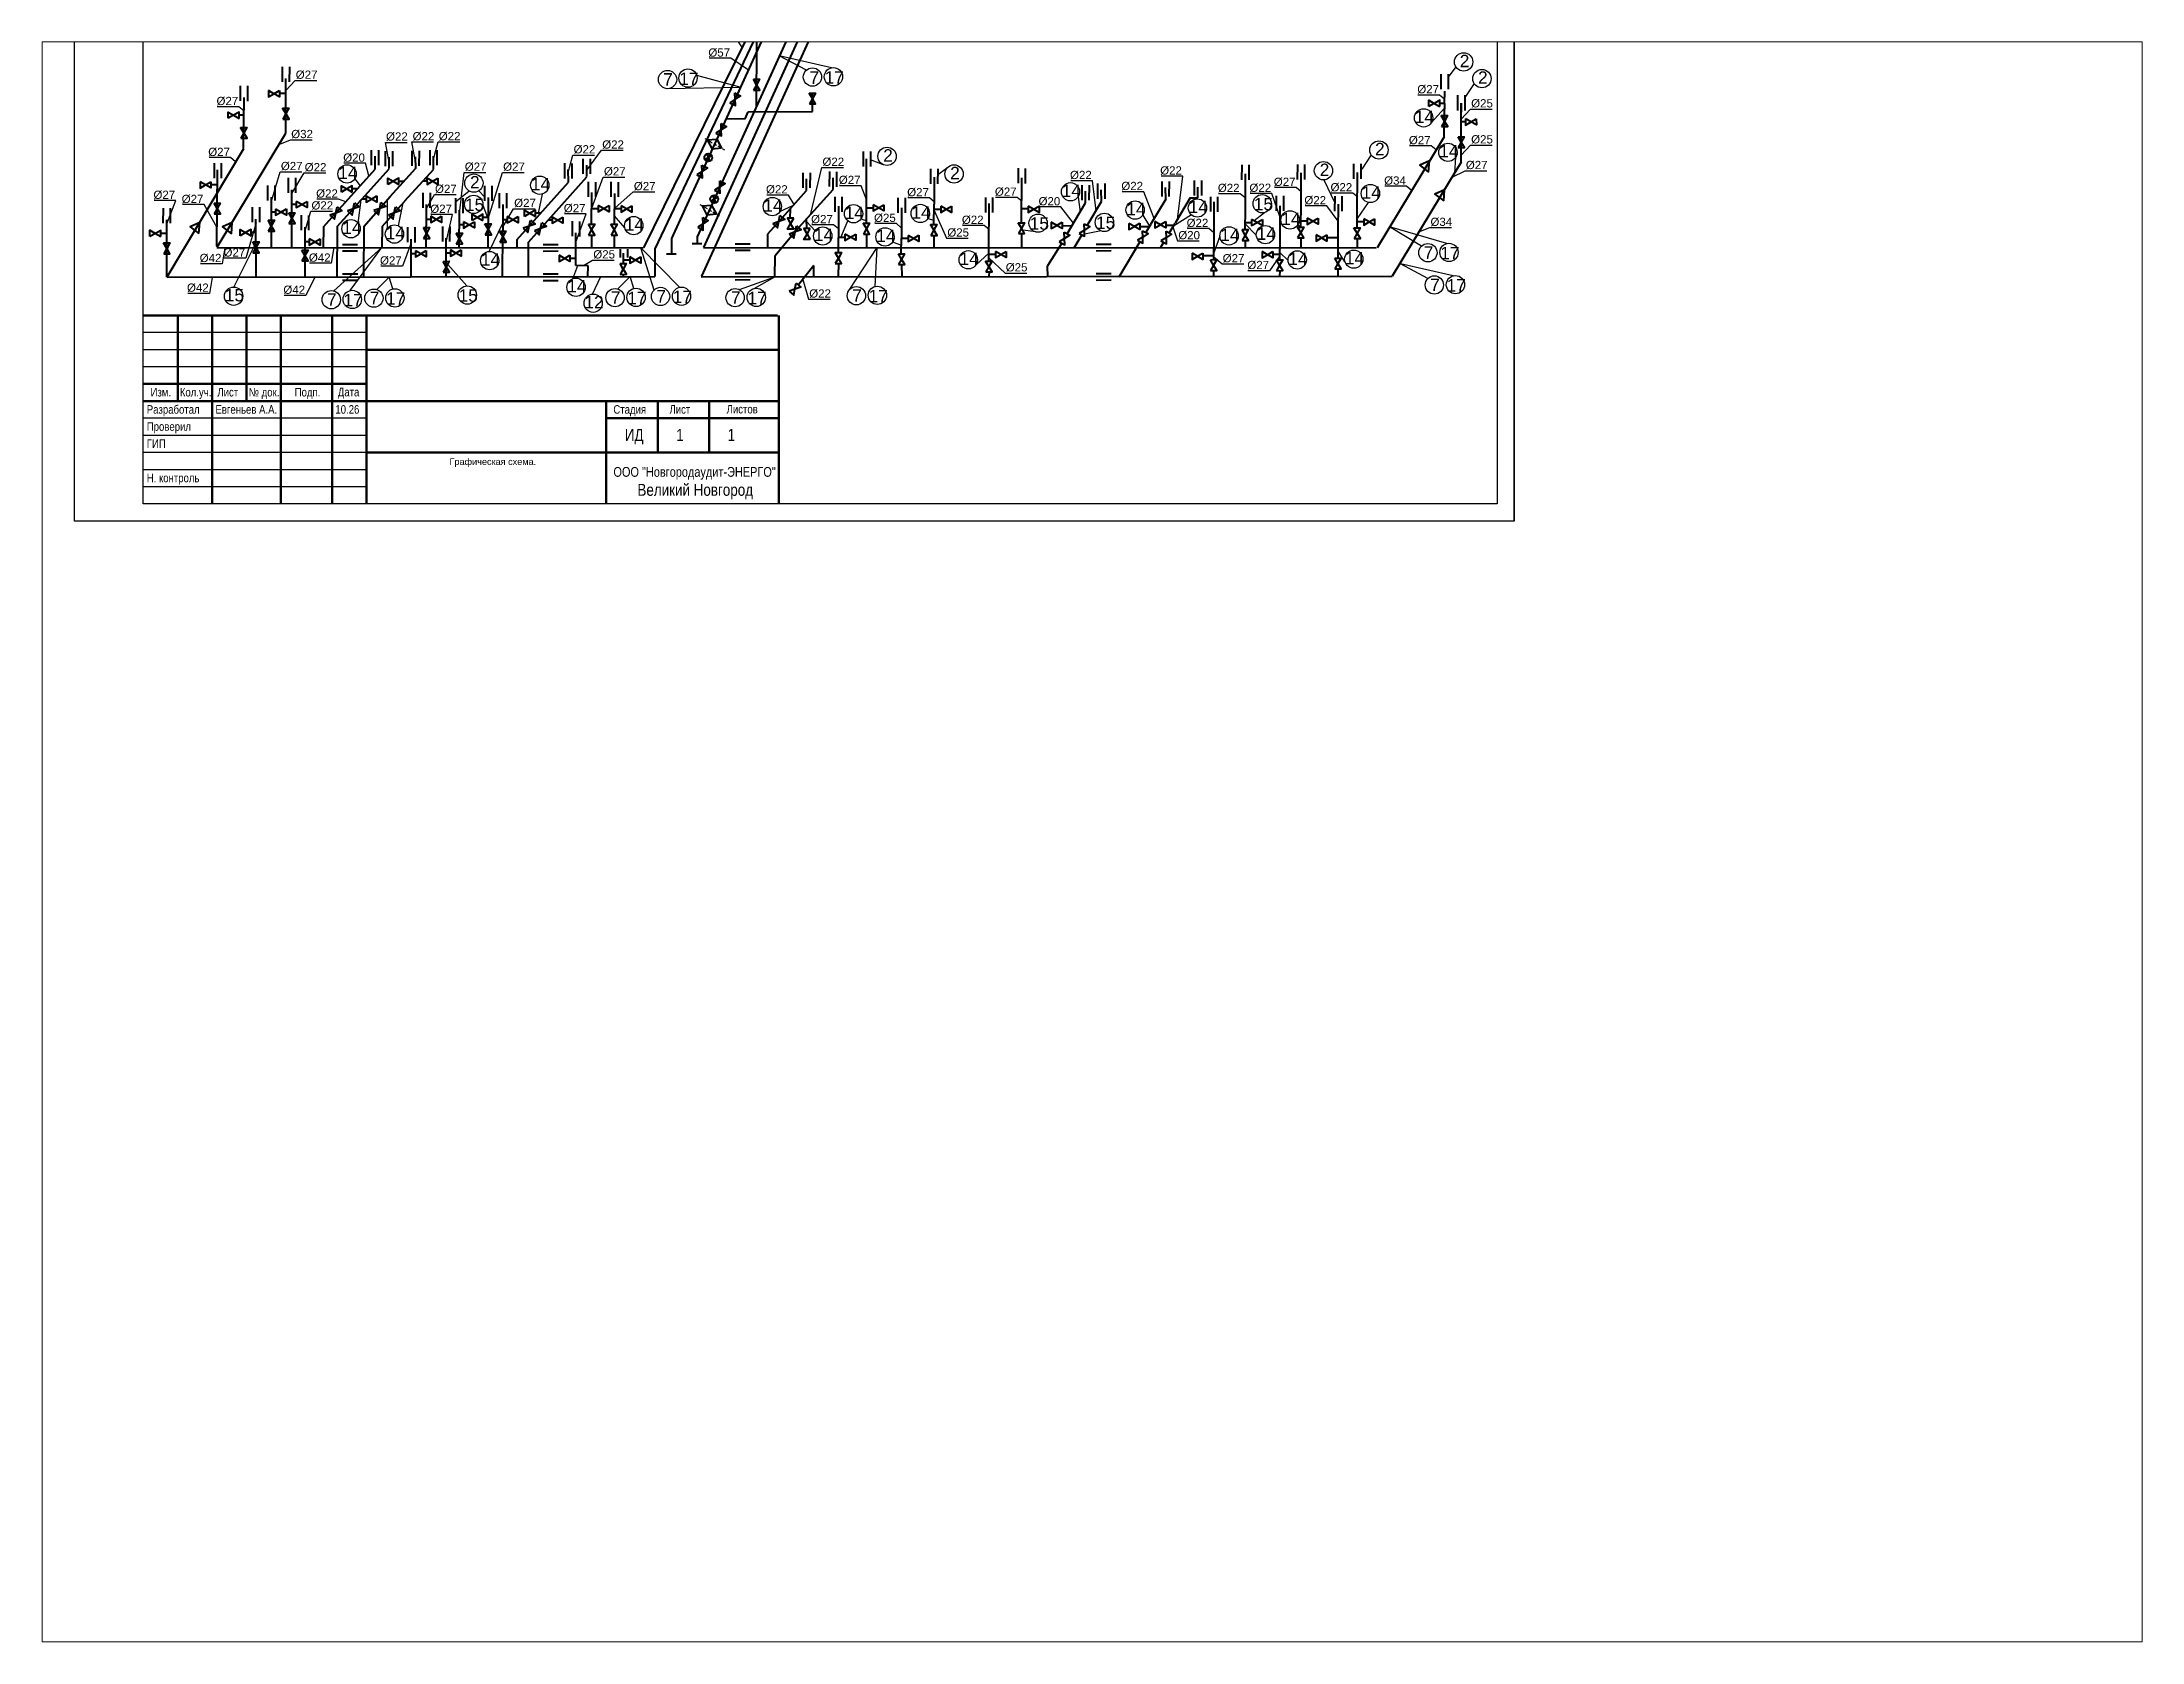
# Paper-space layout 'Лист1' of a CAD drawing. Header units: inches. Extents: x 1.05 to 9.45, y 0.8 to 7.2.
# The model-space entities are those that its viewports show. They can reach past a viewport. Long polylines and large blocks are cut down to what shows.
import ezdxf
from ezdxf import colors
from ezdxf.entities.mleader import LeaderData, LeaderLine
from ezdxf.enums import TextEntityAlignment as Align
from ezdxf.math import Vec2, Vec3

# ---------------------------------------------------------------- set-up
doc = ezdxf.new("R2010")
doc.units = ezdxf.units.IN
doc.header["$MEASUREMENT"] = 0
doc.linetypes.add('ACAD_ISO02W100', pattern=[15, 12, -3])
doc.layers.get('0').update_dxf_attribs({"color": 18, "true_color": 0x000000})
for name, color, linetype, lineweight in [('анп Рамка жирная', 7, 'Continuous', 50), ('ГП_Таbлицы', 7, 'Continuous', 50), ('Трубы', 7, 'Continuous', 40)]:
    doc.layers.add(name, color=color, linetype=linetype, lineweight=lineweight)
doc.styles.add('ISO', font='arial.ttf')
doc.styles.get("Standard").update_dxf_attribs({"font": 'arial.ttf'})
doc.mleader_styles.duplicate_entry("Standard", '')

psp = doc.layouts.new('Лист1')

msp = doc.modelspace()

# ---------------------------------------------------------------- texts
at = {"layer": 'ГП_Таbлицы', "color": 7, "style": 'ISO', "width": 0.8}
for s, height, p in [('Изм.', 66.1, (-14289, 6023)), ('Кол.уч.', 66.1, (-14063, 6023)), ('Лист', 66.1, (-13773, 6023)), ('№ док.', 66.1, (-13531, 6023)), ('Подп.', 66.1, (-13176, 6023)), ('Дата', 66.1, (-12843, 6024)), ('Разработал', 66.1, (-14318, 5890)), ('Евгеньев А.А.', 66.15, (-13788, 5890)), ('10.26', 66.1, (-12862, 5890)), ('Стадия', 66.1, (-10716, 5890)), ('Лист', 66.1, (-10283, 5890)), ('Листов', 66.1, (-9842, 5892)), ('Проверил', 66.1, (-14318, 5758)), ('ГИП', 66.1, (-14318, 5626)), ('ИД', 92.6, (-10628, 5680)), ('1', 92.6, (-10231, 5680)), ('1', 92.6, (-9834, 5680)), ('Н. контроль', 66.15, (-14318, 5361))]:
    msp.add_text(s, height=height, dxfattribs=at).set_placement(p)
for s, height, p in [('ООО "Новгородаудит-ЭНЕРГО"', 75.6, (-10089, 5403)), ('Великий Новгород', 92.61, (-10084, 5256))]:
    msp.add_text(s, height=height, dxfattribs=at).set_placement(p, align=Align.CENTER)
at = {"layer": 'Трубы', "color": 18, "true_color": 0x000000, "char_height": 95.7, "width": 145.66, "attachment_point": 1}
for s, insert in [('2', (-4182, 8661)), ('7', (-10331, 8519)), ('17', (-10208, 8524)), ('7', (-9202, 8532)), ('17', (-9085, 8534)), ('2', (-4041, 8533)), ('14', (-4529, 8230)), ('2', (-4836, 7981)), ('14', (-4341, 7964)), ('14', (-12840, 7797)), ('2', (-8633, 7932)), ('2', (-8116, 7796)), ('2', (-5263, 7821)), ('2', (-11823, 7725)), ('14', (-11353, 7710)), ('14', (-7255, 7659)), ('14', (-4940, 7646)), ('15', (-11862, 7551)), ('14', (-9558, 7545)), ('14', (-8930, 7489)), ('14', (-8415, 7492)), ('14', (-6756, 7518)), ('14', (-6275, 7534)), ('15', (-5772, 7556)), ('14', (-12809, 7374)), ('14', (-12474, 7333)), ('14', (-10628, 7398)), ('14', (-9168, 7318)), ('14', (-8687, 7311)), ('15', (-7502, 7406)), ('15', (-6990, 7412)), ('14', (-6031, 7318)), ('14', (-5750, 7328)), ('14', (-5560, 7442)), ('14', (-8044, 7134)), ('14', (-5069, 7139)), ('7', (-4460, 7181)), ('17', (-4333, 7178)), ('14', (-11739, 7128)), ('14', (-5505, 7133)), ('15', (-13716, 6853)), ('7', (-12927, 6819)), ('17', (-12800, 6815)), ('7', (-12597, 6831)), ('17', (-12471, 6827)), ('15', (-11911, 6850)), ('14', (-11072, 6922)), ('7', (-10735, 6835)), ('17', (-10609, 6831)), ('7', (-10384, 6844)), ('17', (-10258, 6840)), ('7', (-9808, 6835)), ('17', (-9681, 6831)), ('7', (-8872, 6850)), ('17', (-8746, 6846)), ('7', (-4410, 6932)), ('17', (-4284, 6929)), ('12', (-10940, 6799))]:
    msp.add_mtext(s, dxfattribs=dict(at, insert=insert))
at = {"layer": 'Трубы', "linetype": 'ACAD_ISO02W100', "insert": (-12605, 5545), "char_height": 50.4, "attachment_point": 1}
msp.add_mtext_dynamic_manual_height_columns('\\pxa0.66667,sm1,qc;Графическая схема.', width=1916.71, gutter_width=3.15, heights=[-67.2], dxfattribs=at)

# ---------------------------------------------------------------- linework, layer by layer
at = {"color": 18, "true_color": 0x000000}
for p, q in [((-9033, 8560), (-9435, 8654)), ((-9225, 8542), (-9435, 8654)), ((-10073, 8503), (-9733, 8411)), ((-4212, 8569), (-4271, 8487)), ((-4071, 8440), (-4142, 8331)), ((-10306, 8400), (-9733, 8411)), ((-4402, 8136), (-4299, 8250)), ((-10009, 8015), (-9986, 8001)), ((-9976, 7996), (-9953, 7982)), ((-9941, 7976), (-9919, 7962)), ((-9909, 7957), (-9886, 7944)), ((-9876, 7938), (-9858, 7927)), ((-8638, 7815), (-8732, 7850)), ((-8143, 7784), (-8213, 7732)), ((-4866, 7889), (-4937, 7779)), ((-4214, 7870), (-4223, 7747)), ((-12713, 7702), (-12670, 7650)), ((-5232, 7695), (-5147, 7517)), ((-12685, 7361), (-12662, 7542)), ((-12459, 7326), (-12460, 7542)), ((-12375, 7341), (-12338, 7518)), ((-11828, 7608), (-11935, 7522)), ((-11755, 7610), (-11711, 7564)), ((-11723, 7499), (-11687, 7406)), ((-10049, 7505), (-10026, 7492)), ((-10016, 7486), (-9993, 7473)), ((-9982, 7466), (-9959, 7453)), ((-9430, 7450), (-9325, 7500)), ((-7127, 7565), (-7113, 7447)), ((-4888, 7521), (-4974, 7397)), ((-11674, 7143), (-11568, 7367)), ((-10628, 7325), (-10708, 7418)), ((-9949, 7448), (-9926, 7434)), ((-9916, 7428), (-9898, 7417)), ((-9158, 7302), (-9223, 7370)), ((-8961, 7250), (-8906, 7378)), ((-8803, 7395), (-8763, 7380)), ((-8288, 7398), (-8241, 7385)), ((-7455, 7293), (-7556, 7307)), ((-6951, 7301), (-7078, 7276)), ((-6629, 7424), (-6576, 7339)), ((-6254, 7425), (-6393, 7339)), ((-5753, 7269), (-5839, 7355)), ((-5690, 7442), (-5769, 7379)), ((-5432, 7348), (-5410, 7332)), ((-4281, 7204), (-4725, 7332)), ((-4478, 7183), (-4725, 7332)), ((-13647, 6867), (-13485, 7190)), ((-12873, 6838), (-12504, 7172)), ((-12748, 6841), (-12504, 7172)), ((-10206, 6866), (-10504, 7170)), ((-10402, 6845), (-10504, 7170)), ((-8890, 6851), (-8679, 7174)), ((-8694, 6873), (-8679, 7174)), ((-8560, 7217), (-8493, 7192)), ((-6034, 7260), (-6081, 7131)), ((-5507, 7074), (-5572, 7135)), ((-5068, 7063), (-5121, 7144)), ((-11847, 6877), (-11995, 7042)), ((-11028, 6932), (-10990, 7034)), ((-7916, 7039), (-7818, 7130)), ((-4232, 6955), (-4639, 7047)), ((-4428, 6934), (-4639, 7047)), ((-12543, 6850), (-12448, 6945)), ((-12419, 6853), (-12448, 6945)), ((-10876, 6814), (-10814, 6949)), ((-10681, 6854), (-10586, 6949)), ((-10557, 6857), (-10586, 6949)), ((-9743, 6849), (-9470, 6947)), ((-9629, 6857), (-9470, 6947))]:
    msp.add_line(p, q, dxfattribs=at)
at = {"color": 7}
msp.add_line((-11266, 7586), (-11297, 7437), dxfattribs=at)
at = {"color": 18, "lineweight": 40, "true_color": 0x000000}
for points in [[(-9635, 8472), (-9587, 8472), (-9610, 8430)], [(-13378, 8384), (-13378, 8335), (-13336, 8360)], [(-13294, 8384), (-13294, 8336), (-13336, 8360)], [(-9204, 8364), (-9156, 8365), (-9180, 8323)], [(-13270, 8249), (-13221, 8249), (-13245, 8207)], [(-4137, 8167), (-4137, 8118), (-4095, 8143)], [(-4054, 8167), (-4053, 8119), (-4096, 8143)], [(-4195, 8028), (-4147, 8028), (-4171, 7986)], [(-13907, 7681), (-13906, 7632), (-13864, 7657)], [(-13823, 7681), (-13823, 7633), (-13865, 7657)], [(-12155, 7708), (-12154, 7660), (-12112, 7684)], [(-12071, 7709), (-12071, 7660), (-12113, 7684)], [(-13324, 7470), (-13324, 7422), (-13282, 7446)], [(-13240, 7471), (-13240, 7422), (-13282, 7446)], [(-13165, 7529), (-13164, 7481), (-13122, 7505)], [(-13081, 7529), (-13081, 7481), (-13123, 7505)], [(-12625, 7570), (-12625, 7522), (-12583, 7546)], [(-12542, 7571), (-12542, 7522), (-12584, 7546)], [(-10833, 7497), (-10833, 7448), (-10791, 7473)], [(-10749, 7497), (-10749, 7448), (-10791, 7473)], [(-10657, 7495), (-10656, 7446), (-10614, 7471)], [(-10573, 7495), (-10573, 7447), (-10615, 7471)], [(-8711, 7503), (-8711, 7455), (-8669, 7479)], [(-8628, 7503), (-8627, 7455), (-8670, 7479)], [(-8189, 7492), (-8189, 7443), (-8147, 7468)], [(-8106, 7492), (-8105, 7444), (-8148, 7468)], [(-7514, 7492), (-7514, 7443), (-7472, 7468)], [(-7430, 7492), (-7430, 7444), (-7472, 7468)], [(-13381, 7383), (-13333, 7383), (-13357, 7341)], [(-13222, 7442), (-13174, 7442), (-13197, 7400)], [(-12183, 7327), (-12135, 7327), (-12158, 7285)], [(-12126, 7414), (-12125, 7366), (-12083, 7390)], [(-12042, 7415), (-12042, 7366), (-12084, 7390)], [(-11873, 7372), (-11873, 7323), (-11831, 7348)], [(-11789, 7372), (-11789, 7324), (-11831, 7348)], [(-11708, 7356), (-11659, 7356), (-11683, 7314)], [(-11594, 7299), (-11545, 7299), (-11569, 7257)], [(-11535, 7412), (-11535, 7363), (-11493, 7388)], [(-11451, 7412), (-11451, 7364), (-11493, 7388)], [(-11189, 7408), (-11189, 7360), (-11147, 7384)], [(-11105, 7408), (-11105, 7360), (-11147, 7384)], [(-10908, 7353), (-10860, 7353), (-10884, 7311)], [(-10735, 7353), (-10686, 7353), (-10710, 7311)], [(-9324, 7399), (-9372, 7399), (-9348, 7357)], [(-9323, 7315), (-9372, 7315), (-9348, 7357)], [(-9197, 7319), (-9245, 7319), (-9221, 7277)], [(-8787, 7360), (-8739, 7361), (-8763, 7319)], [(-8267, 7350), (-8218, 7351), (-8242, 7309)], [(-7590, 7364), (-7541, 7364), (-7565, 7322)], [(-7335, 7368), (-7335, 7319), (-7293, 7344)], [(-7252, 7368), (-7252, 7320), (-7294, 7344)], [(-6736, 7359), (-6736, 7311), (-6694, 7335)], [(-6653, 7360), (-6653, 7311), (-6695, 7335)], [(-6535, 7373), (-6535, 7325), (-6493, 7349)], [(-6452, 7374), (-6452, 7325), (-6494, 7349)], [(-5863, 7311), (-5815, 7312), (-5839, 7269)], [(-5790, 7390), (-5789, 7342), (-5747, 7366)], [(-5706, 7390), (-5706, 7342), (-5748, 7366)], [(-5434, 7331), (-5386, 7331), (-5410, 7289)], [(-5359, 7400), (-5359, 7351), (-5317, 7376)], [(-5276, 7400), (-5276, 7352), (-5318, 7376)], [(-4999, 7326), (-4950, 7326), (-4974, 7284)], [(-4999, 7326), (-4950, 7326), (-4974, 7284)], [(-4923, 7394), (-4923, 7346), (-4881, 7370)], [(-4840, 7395), (-4840, 7346), (-4882, 7370)], [(-14188, 7208), (-14140, 7209), (-14164, 7166)], [(-13500, 7216), (-13451, 7216), (-13475, 7174)], [(-13121, 7153), (-13073, 7153), (-13097, 7111)], [(-13064, 7240), (-13064, 7192), (-13022, 7216)], [(-12980, 7241), (-12980, 7192), (-13022, 7216)], [(-12244, 7148), (-12244, 7100), (-12202, 7124)], [(-12161, 7149), (-12160, 7100), (-12203, 7124)], [(-11974, 7154), (-11973, 7105), (-11931, 7130)], [(-11890, 7154), (-11890, 7105), (-11932, 7129)], [(-11930, 7284), (-11882, 7285), (-11906, 7242)], [(-9196, 7235), (-9245, 7235), (-9221, 7277)], [(-9004, 7134), (-8955, 7134), (-8979, 7092)], [(-8928, 7277), (-8928, 7228), (-8886, 7253)], [(-8844, 7277), (-8844, 7229), (-8886, 7253)], [(-8441, 7267), (-8441, 7219), (-8399, 7243)], [(-8357, 7268), (-8357, 7219), (-8399, 7243)], [(-7767, 7143), (-7767, 7095), (-7725, 7119)], [(-7684, 7143), (-7683, 7095), (-7725, 7119)], [(-5708, 7141), (-5708, 7093), (-5666, 7117)], [(-5625, 7142), (-5624, 7093), (-5667, 7117)], [(-5291, 7271), (-5291, 7222), (-5249, 7247)], [(-5208, 7271), (-5208, 7222), (-5250, 7247)], [(-12031, 7066), (-11983, 7067), (-12006, 7024)], [(-11135, 7113), (-11135, 7065), (-11093, 7089)], [(-11051, 7114), (-11051, 7065), (-11093, 7089)], [(-10664, 7049), (-10616, 7050), (-10640, 7007)], [(-10589, 7100), (-10589, 7051), (-10547, 7076)], [(-10505, 7100), (-10505, 7052), (-10547, 7076)], [(-8516, 7125), (-8468, 7125), (-8491, 7083)], [(-7842, 7068), (-7793, 7068), (-7817, 7026)], [(-6249, 7130), (-6249, 7081), (-6207, 7106)], [(-6166, 7130), (-6166, 7081), (-6208, 7105)], [(-6106, 7079), (-6058, 7080), (-6082, 7038)], [(-5597, 7078), (-5549, 7079), (-5573, 7036)], [(-5147, 7092), (-5098, 7092), (-5122, 7050)]]:
    msp.add_lwpolyline(points, close=True, dxfattribs=at)
at = {"color": 0, "lineweight": 40}
for points in [[(-9817, 8291), (-9774, 8269), (-9776, 8317)], [(-9778, 8366), (-9735, 8343), (-9776, 8317)], [(-9634, 8388), (-9586, 8388), (-9610, 8430)], [(-9203, 8281), (-9155, 8281), (-9180, 8323)], [(-13269, 8165), (-13220, 8165), (-13245, 8207)], [(-9885, 8131), (-9842, 8108), (-9883, 8082)], [(-4325, 8191), (-4276, 8191), (-4300, 8149)], [(-4324, 8107), (-4275, 8107), (-4300, 8149)], [(-13594, 8100), (-13545, 8100), (-13569, 8058)], [(-13593, 8016), (-13544, 8016), (-13569, 8058)], [(-9924, 8056), (-9881, 8034), (-9883, 8082)], [(-4195, 7944), (-4146, 7944), (-4171, 7986)], [(-10033, 7809), (-9990, 7787), (-10031, 7761)], [(-4422, 7755), (-4415, 7841), (-4490, 7808)], [(-10072, 7735), (-10029, 7712), (-10031, 7761)], [(-9935, 7615), (-9892, 7592), (-9894, 7641)], [(-9895, 7689), (-9853, 7667), (-9894, 7641)], [(-13799, 7516), (-13751, 7516), (-13774, 7474)], [(-13798, 7432), (-13750, 7432), (-13774, 7474)], [(-12849, 7486), (-12813, 7455), (-12859, 7439)], [(-12769, 7455), (-12733, 7424), (-12723, 7471)], [(-12714, 7519), (-12678, 7487), (-12724, 7471)], [(-12565, 7458), (-12528, 7426), (-12519, 7474)], [(-12510, 7521), (-12473, 7489), (-12519, 7473)], [(-12398, 7488), (-12361, 7456), (-12407, 7440)], [(-4306, 7533), (-4299, 7618), (-4374, 7585)], [(-13916, 7281), (-13909, 7366), (-13984, 7333)], [(-13665, 7279), (-13658, 7365), (-13733, 7332)], [(-13381, 7299), (-13332, 7299), (-13357, 7341)], [(-13221, 7358), (-13173, 7358), (-13197, 7400)], [(-12904, 7423), (-12868, 7391), (-12859, 7439)], [(-12453, 7424), (-12416, 7393), (-12407, 7440)], [(-11707, 7272), (-11658, 7272), (-11683, 7314)], [(-11412, 7322), (-11376, 7290), (-11366, 7338)], [(-11357, 7385), (-11321, 7353), (-11366, 7337)], [(-11325, 7303), (-11288, 7271), (-11279, 7319)], [(-11269, 7367), (-11233, 7335), (-11279, 7319)], [(-10908, 7269), (-10859, 7269), (-10884, 7311)], [(-10734, 7269), (-10686, 7269), (-10710, 7311)], [(-10065, 7330), (-10023, 7307), (-10024, 7356)], [(-10026, 7404), (-9983, 7381), (-10024, 7356)], [(-9485, 7357), (-9448, 7325), (-9439, 7373)], [(-9430, 7420), (-9393, 7389), (-9439, 7373)], [(-9303, 7341), (-9267, 7309), (-9312, 7293)], [(-8786, 7276), (-8738, 7277), (-8763, 7319)], [(-8266, 7266), (-8217, 7267), (-8242, 7309)], [(-7589, 7280), (-7541, 7281), (-7565, 7322)], [(-7121, 7282), (-7078, 7260), (-7079, 7308)], [(-7081, 7357), (-7038, 7334), (-7079, 7308)], [(-6631, 7303), (-6588, 7280), (-6629, 7254)], [(-6449, 7298), (-6406, 7275), (-6447, 7250)], [(-14187, 7124), (-14139, 7125), (-14164, 7167)], [(-13499, 7132), (-13450, 7132), (-13475, 7174)], [(-12182, 7243), (-12134, 7243), (-12158, 7285)], [(-11930, 7200), (-11881, 7201), (-11906, 7242)], [(-11593, 7215), (-11544, 7215), (-11569, 7257)], [(-9358, 7277), (-9322, 7245), (-9312, 7293)], [(-7275, 7217), (-7232, 7194), (-7234, 7243)], [(-7236, 7291), (-7193, 7268), (-7234, 7243)], [(-6671, 7229), (-6628, 7206), (-6629, 7254)], [(-6489, 7224), (-6446, 7201), (-6447, 7250)], [(-5863, 7227), (-5814, 7228), (-5839, 7269)], [(-5434, 7247), (-5385, 7247), (-5410, 7289)], [(-4998, 7242), (-4949, 7242), (-4974, 7284)], [(-4998, 7242), (-4949, 7242), (-4974, 7284)], [(-13121, 7069), (-13072, 7069), (-13097, 7111)], [(-12030, 6982), (-11982, 6983), (-12007, 7024)], [(-10663, 6965), (-10615, 6966), (-10640, 7008)], [(-9003, 7050), (-8954, 7050), (-8979, 7092)], [(-8515, 7041), (-8467, 7041), (-8491, 7083)], [(-7841, 6984), (-7792, 6984), (-7817, 7026)], [(-6106, 6995), (-6057, 6996), (-6082, 7038)], [(-5596, 6994), (-5548, 6995), (-5573, 7036)], [(-5146, 7008), (-5098, 7008), (-5122, 7050)], [(-9360, 6835), (-9323, 6804), (-9314, 6851)], [(-9305, 6899), (-9268, 6867), (-9314, 6851)]]:
    msp.add_lwpolyline(points, close=True, dxfattribs=at)
at = {"color": 7, "lineweight": 40}
for points in [[(-4421, 8261), (-4421, 8310), (-4379, 8286)], [(-4337, 8261), (-4336, 8310), (-4379, 8286)], [(-13690, 8171), (-13690, 8219), (-13648, 8195)], [(-13606, 8170), (-13606, 8219), (-13648, 8195)], [(-12816, 7601), (-12816, 7649), (-12774, 7625)], [(-12732, 7601), (-12732, 7649), (-12774, 7625)], [(-12457, 7660), (-12457, 7708), (-12415, 7684)], [(-12373, 7659), (-12373, 7708), (-12415, 7684)], [(-11402, 7413), (-11402, 7461), (-11360, 7437)], [(-11318, 7413), (-11318, 7461), (-11360, 7437)], [(-14294, 7257), (-14294, 7306), (-14252, 7281)], [(-14210, 7257), (-14210, 7305), (-14252, 7281)], [(-13597, 7264), (-13597, 7313), (-13555, 7289)], [(-13513, 7264), (-13513, 7313), (-13555, 7289)], [(-11807, 7382), (-11807, 7431), (-11765, 7406)], [(-11723, 7382), (-11723, 7431), (-11765, 7406)]]:
    msp.add_lwpolyline(points, close=True, dxfattribs=at)
at = {"color": 18, "true_color": 0x000000}
for centre in [(-4152, 8606), (-10298, 8470), (-10140, 8481), (-9179, 8489), (-9017, 8491), (-4011, 8477), (-4461, 8174), (-8603, 7877), (-4806, 7926), (-4273, 7908), (-12772, 7741), (-8086, 7741), (-5234, 7766), (-11793, 7670), (-11284, 7654), (-7187, 7603), (-4872, 7590), (-11794, 7506), (-9489, 7489), (-8862, 7434), (-8347, 7436), (-6688, 7462), (-6207, 7478), (-5707, 7511), (-12741, 7318), (-12406, 7277), (-10559, 7342), (-9100, 7262), (-8619, 7255), (-7437, 7361), (-6925, 7367), (-5963, 7263), (-5682, 7272), (-5492, 7386), (-11671, 7072), (-7976, 7078), (-5437, 7077), (-5000, 7083), (-4428, 7133), (-4265, 7135), (-13648, 6797), (-12894, 6770), (-12732, 6772), (-12565, 6782), (-12403, 6784), (-11844, 6806), (-11004, 6866), (-10872, 6743), (-10703, 6786), (-10541, 6788), (-10352, 6795), (-10190, 6797), (-9776, 6786), (-9613, 6788), (-8840, 6801), (-8678, 6804), (-4378, 6884), (-4215, 6886)]:
    msp.add_circle(centre, 70.7, dxfattribs=at)
at = {"layer": 'анп Рамка жирная', "color": 7, "lineweight": 30, "ltscale": 0.001}
for p, q in [((-14875, 5061), (-14875, 12920)), ((-3761, 12920), (-3761, 5061)), ((-14345, 5194), (-14345, 12788)), ((-3894, 12788), (-3894, 5194)), ((-3894, 5194), (-14345, 5194)), ((-3761, 5061), (-14875, 5061))]:
    msp.add_line(p, q, dxfattribs=at)
at = {"layer": 'анп Рамка жирная', "color": 0, "lineweight": 30, "ltscale": 0.001}
msp.add_line((-3761, 5061), (-3761, 12920), dxfattribs=at)
at = {"layer": 'ГП_Таbлицы', "color": 7}
for p, q in [((-14078, 6649), (-14078, 5988)), ((-13814, 6649), (-13814, 5194)), ((-13549, 6649), (-13549, 5988)), ((-13284, 6649), (-13284, 5194)), ((-12888, 6649), (-12888, 5194)), ((-12623, 6649), (-12623, 5194)), ((-9438, 6648), (-9438, 5194)), ((-12623, 6384), (-9448, 6384)), ((-12623, 6120), (-14343, 6120)), ((-14343, 5988), (-9448, 5988)), ((-10771, 5988), (-10771, 5194)), ((-10771, 5855), (-9448, 5855)), ((-10374, 5988), (-10374, 5591)), ((-9977, 5988), (-9977, 5591)), ((-12623, 5591), (-9448, 5591))]:
    msp.add_line(p, q, dxfattribs=at)
at = {"layer": 'ГП_Таbлицы', "color": 7, "lineweight": -3}
for p, q in [((-12623, 6517), (-14343, 6517)), ((-12623, 6384), (-14343, 6384)), ((-12623, 6252), (-14343, 6252)), ((-12623, 5855), (-14343, 5855)), ((-12623, 5723), (-14343, 5723)), ((-12623, 5591), (-14343, 5591)), ((-12623, 5458), (-14343, 5458)), ((-12623, 5326), (-14343, 5326))]:
    msp.add_line(p, q, dxfattribs=at)
at = {"layer": 'ГП_Таbлицы', "color": 7}
msp.add_lwpolyline([(-14343, 6649), (-14343, 6649), (-9448, 6649)], dxfattribs=at)
at = {"layer": 'Трубы', "color": 18, "true_color": 0x000000}
for p, q in [((-8714, 10227), (-10070, 7256)), ((-9004, 10006), (-10268, 7243)), ((-8982, 9267), (-10035, 6951)), ((-9533, 9101), (-10484, 7171)), ((-9092, 9212), (-10019, 7174)), ((-9608, 8822), (-10397, 7164)), ((-9611, 8261), (-9608, 8822)), ((-13273, 8569), (-13273, 8453)), ((-13245, 8055), (-13244, 8478)), ((-13217, 8569), (-13218, 8453)), ((-4327, 8511), (-4327, 8396)), ((-4271, 8511), (-4271, 8395)), ((-13596, 8421), (-13596, 8305)), ((-13540, 8420), (-13540, 8304)), ((-13244, 8362), (-13294, 8361)), ((-9180, 8222), (-9180, 8364)), ((-4199, 8348), (-4199, 8232)), ((-4170, 8184), (-4170, 8287)), ((-4170, 8287), (-4170, 8218)), ((-4143, 8348), (-4143, 8232)), ((-9842, 8168), (-9699, 8167)), ((-9699, 8167), (-9676, 8221)), ((-9676, 8221), (-9180, 8222)), ((-13246, 8053), (-13777, 7173)), ((-9991, 8005), (-9918, 8009)), ((-9991, 8005), (-9954, 7933)), ((-9918, 8009), (-9881, 7941)), ((-4303, 8027), (-4820, 7171)), ((-13572, 7936), (-14162, 6944)), ((-13799, 7824), (-13799, 7708)), ((-13743, 7824), (-13743, 7708)), ((-12585, 7924), (-12585, 7808)), ((-12529, 7924), (-12529, 7808)), ((-12477, 7918), (-12477, 7802)), ((-12447, 7782), (-12448, 7871)), ((-12439, 7567), (-12242, 7785)), ((-12421, 7918), (-12421, 7802)), ((-12272, 7920), (-12273, 7804)), ((-12242, 7784), (-12243, 7873)), ((-12216, 7920), (-12217, 7804)), ((-12133, 7925), (-12134, 7809)), ((-12104, 7780), (-12105, 7878)), ((-12078, 7925), (-12078, 7809)), ((-11093, 7823), (-11093, 7707)), ((-11037, 7822), (-11037, 7706)), ((-10951, 7857), (-10951, 7741)), ((-10921, 7721), (-10922, 7810)), ((-10895, 7857), (-10895, 7741)), ((-9956, 7880), (-10009, 7852)), ((-9995, 7894), (-9971, 7839)), ((-9881, 7941), (-9954, 7933)), ((-8788, 7915), (-8788, 7799)), ((-8763, 7502), (-8762, 7858)), ((-8732, 7915), (-8732, 7799)), ((-7592, 7785), (-7592, 7669)), ((-7536, 7784), (-7537, 7668)), ((-5865, 7811), (-5866, 7695)), ((-5810, 7811), (-5810, 7695)), ((-5435, 7814), (-5436, 7698)), ((-5380, 7814), (-5380, 7698)), ((-5001, 7818), (-5001, 7702)), ((-4945, 7818), (-4945, 7702)), ((-13779, 7658), (-13823, 7658)), ((-13386, 7652), (-13386, 7536)), ((-13330, 7651), (-13330, 7536)), ((-13226, 7710), (-13227, 7595)), ((-13170, 7710), (-13171, 7594)), ((-12657, 7547), (-12447, 7781)), ((-12325, 7533), (-12103, 7778)), ((-12154, 7685), (-12187, 7684)), ((-11710, 7650), (-11711, 7534)), ((-11655, 7650), (-11655, 7534)), ((-11460, 7233), (-11063, 7677)), ((-11372, 7215), (-10921, 7719)), ((-11063, 7677), (-11064, 7776)), ((-10911, 7679), (-10911, 7563)), ((-10855, 7678), (-10855, 7563)), ((-10735, 7679), (-10735, 7563)), ((-10679, 7678), (-10680, 7563)), ((-9254, 7749), (-9254, 7633)), ((-9198, 7749), (-9199, 7633)), ((-9048, 7759), (-9049, 7643)), ((-8993, 7758), (-8993, 7642)), ((-8268, 7781), (-8268, 7665)), ((-8239, 7717), (-8239, 7507)), ((-8212, 7780), (-8213, 7664)), ((-7565, 7364), (-7563, 7711)), ((-7100, 7655), (-7100, 7539)), ((-7044, 7655), (-7045, 7539)), ((-6979, 7666), (-6979, 7550)), ((-6923, 7666), (-6923, 7550)), ((-6482, 7683), (-6482, 7567)), ((-6452, 7547), (-6453, 7637)), ((-6426, 7683), (-6427, 7567)), ((-6231, 7691), (-6232, 7575)), ((-6204, 7557), (-6205, 7638)), ((-6175, 7691), (-6176, 7575)), ((-5839, 7742), (-5839, 7389)), ((-5410, 7749), (-5409, 7423)), ((-4974, 7432), (-4972, 7752)), ((-4263, 7681), (-4703, 6952)), ((-14192, 7477), (-14193, 7361)), ((-14137, 7477), (-14137, 7361)), ((-13504, 7485), (-13504, 7369)), ((-13448, 7484), (-13448, 7368)), ((-13356, 7179), (-13356, 7561)), ((-13199, 7178), (-13197, 7619)), ((-13164, 7505), (-13197, 7505)), ((-12952, 7335), (-12830, 7471)), ((-12848, 7336), (-12696, 7503)), ((-12643, 7335), (-12492, 7504)), ((-12501, 7336), (-12380, 7471)), ((-12187, 7596), (-12188, 7480)), ((-12160, 7174), (-12158, 7504)), ((-12131, 7595), (-12132, 7479)), ((-11935, 7553), (-11935, 7437)), ((-11907, 7171), (-11905, 7462)), ((-11879, 7553), (-11879, 7437)), ((-11683, 7171), (-11681, 7559)), ((-11597, 7593), (-11597, 7477)), ((-11567, 7389), (-11567, 7504)), ((-11541, 7593), (-11541, 7477)), ((-10884, 7355), (-10882, 7599)), ((-10833, 7471), (-10882, 7471)), ((-10708, 7589), (-10708, 7471)), ((-10031, 7495), (-9958, 7499)), ((-10031, 7495), (-9994, 7423)), ((-9911, 7560), (-9964, 7532)), ((-9958, 7499), (-9921, 7431)), ((-9950, 7574), (-9925, 7519)), ((-9007, 7564), (-9007, 7448)), ((-8979, 7491), (-8979, 7251)), ((-8951, 7564), (-8951, 7448)), ((-8520, 7556), (-8520, 7440)), ((-8491, 7480), (-8492, 7245)), ((-8464, 7556), (-8464, 7440)), ((-7844, 7560), (-7844, 7444)), ((-7817, 7154), (-7815, 7513)), ((-7788, 7560), (-7788, 7444)), ((-7514, 7471), (-7563, 7471)), ((-7070, 7519), (-7071, 7609)), ((-7058, 7344), (-6948, 7527)), ((-6948, 7529), (-6950, 7619)), ((-6452, 7547), (-6569, 7351)), ((-6263, 7557), (-6380, 7360)), ((-6263, 7557), (-6204, 7557)), ((-6107, 7565), (-6107, 7450)), ((-6080, 7525), (-6080, 7172)), ((-6051, 7565), (-6052, 7449)), ((-5599, 7571), (-5599, 7456)), ((-5572, 7494), (-5572, 7159)), ((-5543, 7571), (-5543, 7455)), ((-5147, 7570), (-5148, 7454)), ((-5120, 7302), (-5119, 7508)), ((-5092, 7570), (-5092, 7454)), ((-14162, 6943), (-14163, 7386)), ((-13474, 6950), (-13475, 7393)), ((-13324, 7447), (-13357, 7446)), ((-13125, 7422), (-13126, 7306)), ((-13096, 6950), (-13096, 7331)), ((-13070, 7421), (-13070, 7306)), ((-12953, 7334), (-12956, 7174)), ((-12848, 7336), (-12851, 6949)), ((-12643, 7335), (-12646, 6952)), ((-12501, 7336), (-12504, 7172)), ((-12306, 7330), (-12306, 7214)), ((-12250, 7329), (-12250, 7213)), ((-12125, 7390), (-12158, 7390)), ((-12035, 7335), (-12036, 7219)), ((-11979, 7335), (-11980, 7219)), ((-11873, 7348), (-11905, 7348)), ((-11571, 6948), (-11569, 7298)), ((-11189, 7384), (-11222, 7384)), ((-11034, 7376), (-11034, 7260)), ((-10978, 7375), (-10978, 7259)), ((-9921, 7431), (-9994, 7423)), ((-9411, 7404), (-9526, 7276)), ((-9286, 7325), (-9470, 7106)), ((-7252, 7342), (-7178, 7341)), ((-7213, 7279), (-7153, 7380)), ((-13777, 7173), (-10485, 7170)), ((-13064, 7217), (-13096, 7216)), ((-12691, 7195), (-12807, 7194)), ((-12692, 7145), (-12807, 7145)), ((-12278, 6947), (-12277, 7238)), ((-12007, 6953), (-12006, 7244)), ((-11460, 7233), (-11461, 7170)), ((-11373, 7215), (-11373, 6949)), ((-11143, 7144), (-11259, 7143)), ((-11142, 7194), (-11258, 7193)), ((-11007, 7089), (-11006, 7286)), ((-10884, 7269), (-10884, 7175)), ((-10709, 7269), (-10709, 7175)), ((-10664, 7161), (-10664, 7096)), ((-10608, 7160), (-10608, 7095)), ((-10397, 7164), (-10396, 6949)), ((-10268, 7243), (-10268, 7124)), ((-10107, 7203), (-10034, 7203)), ((-10070, 7256), (-10070, 7203)), ((-10019, 7174), (-4827, 7170)), ((-9661, 7149), (-9777, 7149)), ((-9660, 7199), (-9776, 7198)), ((-9525, 7277), (-9525, 7174)), ((-8763, 7277), (-8763, 7175)), ((-8242, 7267), (-8242, 7173)), ((-7564, 7280), (-7565, 7174)), ((-7255, 7206), (-7364, 7031)), ((-7099, 7270), (-7161, 7168)), ((-6874, 7147), (-6990, 7146)), ((-6873, 7196), (-6989, 7196)), ((-6651, 7218), (-6813, 6945)), ((-6468, 7213), (-6493, 7172)), ((-5839, 7227), (-5838, 7171)), ((-5409, 7247), (-5409, 7172)), ((-4974, 7242), (-4974, 7170)), ((-12244, 7124), (-12277, 7124)), ((-11973, 7130), (-12006, 7129)), ((-10912, 6950), (-10911, 7032)), ((-10639, 7049), (-10638, 7130)), ((-10590, 7075), (-10639, 7075)), ((-10305, 7124), (-10232, 7124)), ((-9659, 6972), (-9775, 6972)), ((-9470, 7106), (-9471, 6949)), ((-9168, 7035), (-9287, 6884)), ((-9169, 6949), (-9168, 7035)), ((-8979, 7050), (-8980, 6954)), ((-8491, 7041), (-8490, 6949)), ((-7816, 6984), (-7817, 6950)), ((-7363, 6947), (-7364, 7031)), ((-6083, 6996), (-6083, 6953)), ((-5572, 6994), (-5573, 6952)), ((-5123, 7008), (-5123, 6950)), ((-14161, 6943), (-10396, 6949)), ((-12690, 6968), (-12806, 6967)), ((-12690, 6918), (-12806, 6918)), ((-11142, 6917), (-11258, 6917)), ((-11141, 6967), (-11257, 6966)), ((-10640, 6965), (-10640, 6949)), ((-10037, 6947), (-4703, 6952)), ((-9660, 6923), (-9776, 6922)), ((-6873, 6920), (-6989, 6919)), ((-6872, 6970), (-6988, 6969))]:
    msp.add_line(p, q, dxfattribs=at)
at = {"layer": 'Трубы', "color": 7}
for p, q in [((-13571, 7938), (-13566, 8330)), ((-4299, 8285), (-4297, 8380)), ((-13568, 8194), (-13606, 8194)), ((-4303, 8028), (-4300, 8190)), ((-13778, 7184), (-13771, 7772)), ((-12694, 7625), (-12732, 7625)), ((-12335, 7683), (-12373, 7683)), ((-11682, 7406), (-11723, 7406)), ((-14163, 7281), (-14210, 7281)), ((-13475, 7288), (-13513, 7288))]:
    msp.add_line(p, q, dxfattribs=at)
at = {"layer": 'Трубы', "color": 3}
for p, q in [((-4298, 8285), (-4337, 8285)), ((-4300, 8191), (-4298, 8285)), ((-4170, 7833), (-4170, 8184)), ((-4137, 8143), (-4170, 8143)), ((-12555, 7779), (-12556, 7877)), ((-4170, 7833), (-4263, 7681)), ((-12830, 7471), (-12555, 7779)), ((-9286, 7326), (-9019, 7621)), ((-9224, 7613), (-9225, 7702)), ((-9018, 7622), (-9020, 7712)), ((-12696, 7506), (-12658, 7546)), ((-12625, 7546), (-12658, 7546)), ((-12492, 7504), (-12439, 7567)), ((-12379, 7472), (-12325, 7532)), ((-10708, 7355), (-10708, 7471)), ((-10657, 7471), (-10707, 7471)), ((-9411, 7404), (-9224, 7613)), ((-9350, 7400), (-9349, 7472)), ((-8763, 7362), (-8763, 7502)), ((-8712, 7478), (-8761, 7478)), ((-8241, 7351), (-8239, 7507)), ((-8190, 7467), (-8240, 7467)), ((-7153, 7380), (-7070, 7518)), ((-11568, 7299), (-11568, 7388)), ((-11535, 7388), (-11568, 7388)), ((-11280, 7437), (-11318, 7437)), ((-9223, 7320), (-9224, 7394)), ((-6653, 7336), (-6578, 7336)), ((-6606, 7289), (-6568, 7351)), ((-6452, 7346), (-6389, 7346)), ((-6424, 7285), (-6380, 7361)), ((-5839, 7312), (-5839, 7386)), ((-5789, 7364), (-5839, 7364)), ((-5409, 7332), (-5409, 7422)), ((-5359, 7376), (-5408, 7376)), ((-5121, 7092), (-5120, 7302)), ((-4974, 7326), (-4974, 7432)), ((-4925, 7371), (-4974, 7371)), ((-8979, 7134), (-8979, 7251)), ((-8928, 7250), (-8979, 7250)), ((-8493, 7126), (-8492, 7245)), ((-8441, 7242), (-8491, 7242)), ((-7817, 7068), (-7817, 7153)), ((-6081, 7080), (-6080, 7171)), ((-5572, 7078), (-5572, 7159)), ((-5122, 7248), (-5208, 7248)), ((-11007, 7089), (-11051, 7089)), ((-11007, 7033), (-11007, 7089)), ((-10911, 7032), (-11007, 7033)), ((-7766, 7118), (-7815, 7119)), ((-6081, 7109), (-6167, 7109)), ((-5572, 7120), (-5625, 7120))]:
    msp.add_line(p, q, dxfattribs=at)
at = {"layer": 'Трубы', "color": 18, "true_color": 0x000000}
for centre in [(-9983, 7867), (-9937, 7547)]:
    msp.add_circle(centre, 30.7, dxfattribs=at)

msp.set_redraw_order([(e.dxf.handle, doc.entitydb.next_handle()) for e in msp.query("TEXT MTEXT ATTDEF DIMENSION ARC_DIMENSION")])  # texts and dimensions are drawn at this point

# ---------------------------------------------------------------- leaders
at = {"color": 18, "true_color": 0x000000}
ml = msp.add_multileader_mtext('', dxfattribs=at)
ml.set_content('%%C57', color=(0, 0, 0))
ml.set_leader_properties(color=256)
ml.build(insert=Vec2(0, 0))
ml.multileader.update_dxf_attribs({"has_dogleg": 0, "text_left_attachment_type": 6, "text_right_attachment_type": 6, "dogleg_length": 2, "arrow_head_size": 0})
ctx = ml.context
ctx.base_point, ctx.char_height, ctx.arrow_head_size, ctx.landing_gap_size, ctx.plane_origin, ctx.plane_x_axis = Vec3(-9963, 8821), 63.5, 0, 5.12, Vec3(-9561, 8978), Vec3(1, 0, 0)
ctx.left_attachment, ctx.right_attachment, ctx.text_align_type = 6, 6, 2
notes = []
notes.append((ctx, [(1, (1, 1, 0), (-9791, 8821), (-1, 0, 0), 1.59, [(0, [(-9724, 8723)], 0, [])])]))
ctx.mtext.insert, ctx.mtext.text_direction, ctx.mtext.defined_height, ctx.mtext.alignment, ctx.mtext.flow_direction = Vec3(-9798, 8897), Vec3(1, 0, 0), 173, 3, 5
ml = msp.add_multileader_mtext('', dxfattribs=at)
ml.set_content('%%C57', color=(0, 0, 0))
ml.set_leader_properties(color=256)
ml.build(insert=Vec2(0, 0))
ml.multileader.update_dxf_attribs({"has_dogleg": 0, "text_left_attachment_type": 6, "text_right_attachment_type": 6, "dogleg_length": 2, "arrow_head_size": 0})
ctx = ml.context
ctx.base_point, ctx.char_height, ctx.arrow_head_size, ctx.landing_gap_size, ctx.plane_origin, ctx.plane_x_axis = Vec3(-9980, 8634), 63.5, 0, 5.12, Vec3(-9511, 8797), Vec3(1, 0, 0)
ctx.left_attachment, ctx.right_attachment, ctx.text_align_type = 6, 6, 2
notes.append((ctx, [(1, (1, 1, 0), (-9808, 8634), (-1, 0, 0), 1.59, [(0, [(-9674, 8543)], 0, [])])]))
ctx.mtext.insert, ctx.mtext.text_direction, ctx.mtext.defined_height, ctx.mtext.alignment, ctx.mtext.flow_direction = Vec3(-9815, 8710), Vec3(1, 0, 0), 173, 3, 5
ml = msp.add_multileader_mtext('', dxfattribs=at)
ml.set_content('%%C27', color=(0, 0, 0))
ml.set_leader_properties(color=256)
ml.build(insert=Vec2(0, 0))
ml.multileader.update_dxf_attribs({"has_dogleg": 0, "text_left_attachment_type": 6, "text_right_attachment_type": 6, "dogleg_length": 2, "arrow_head_size": 0})
ctx = ml.context
ctx.base_point, ctx.char_height, ctx.arrow_head_size, ctx.landing_gap_size, ctx.plane_origin, ctx.plane_x_axis = Vec3(-13173, 8463), 63.5, 0, 5.12, Vec3(-13082, 8638), Vec3(1, 0, 0)
ctx.left_attachment, ctx.right_attachment = 6, 6
notes.append((ctx, [(0, (1, 1, 0), (-13175, 8463), (1, 0, 0), 2, [(0, [(-13245, 8384)], 0, [])])]))
ctx.mtext.insert, ctx.mtext.text_direction, ctx.mtext.defined_height, ctx.mtext.flow_direction = Vec3(-13168, 8539), Vec3(1, 0, 0), 173, 5
ml = msp.add_multileader_mtext('', dxfattribs=at)
ml.set_content('%%C27', color=(0, 0, 0))
ml.set_leader_properties(color=256)
ml.build(insert=Vec2(0, 0))
ml.multileader.update_dxf_attribs({"has_dogleg": 0, "text_left_attachment_type": 6, "text_right_attachment_type": 6, "dogleg_length": 2, "arrow_head_size": 0})
ctx = ml.context
ctx.base_point, ctx.char_height, ctx.arrow_head_size, ctx.landing_gap_size, ctx.plane_origin, ctx.plane_x_axis = Vec3(-13777, 8260), 63.5, 0, 5.12, Vec3(-13406, 8482), Vec3(1, 0, 0)
ctx.left_attachment, ctx.right_attachment, ctx.text_align_type = 6, 6, 2
notes.append((ctx, [(1, (1, 1, 0), (-13605, 8260), (-1, 0, 0), 1.59, [(0, [(-13569, 8228)], 0, [])])]))
ctx.mtext.insert, ctx.mtext.text_direction, ctx.mtext.defined_height, ctx.mtext.alignment, ctx.mtext.flow_direction = Vec3(-13612, 8336), Vec3(1, 0, 0), 173, 3, 5
ml = msp.add_multileader_mtext('', dxfattribs=at)
ml.set_content('%%C27', color=(0, 0, 0))
ml.set_leader_properties(color=256)
ml.build(insert=Vec2(0, 0))
ml.multileader.update_dxf_attribs({"has_dogleg": 0, "text_left_attachment_type": 6, "text_right_attachment_type": 6, "dogleg_length": 2, "arrow_head_size": 0})
ctx = ml.context
ctx.base_point, ctx.char_height, ctx.arrow_head_size, ctx.landing_gap_size, ctx.plane_origin, ctx.plane_x_axis = Vec3(-4508, 8350), 63.5, 0, 5.12, Vec3(-4137, 8573), Vec3(1, 0, 0)
ctx.left_attachment, ctx.right_attachment, ctx.text_align_type = 6, 6, 2
notes.append((ctx, [(1, (1, 1, 0), (-4336, 8350), (-1, 0, 0), 1.59, [(0, [(-4300, 8319)], 0, [])])]))
ctx.mtext.insert, ctx.mtext.text_direction, ctx.mtext.defined_height, ctx.mtext.alignment, ctx.mtext.flow_direction = Vec3(-4342, 8427), Vec3(1, 0, 0), 173, 3, 5
ml = msp.add_multileader_mtext('', dxfattribs=at)
ml.set_content('%%C25', color=(0, 0, 0))
ml.set_leader_properties(color=256)
ml.build(insert=Vec2(0, 0))
ml.multileader.update_dxf_attribs({"has_dogleg": 0, "text_left_attachment_type": 6, "text_right_attachment_type": 6, "dogleg_length": 2, "arrow_head_size": 0})
ctx = ml.context
ctx.base_point, ctx.char_height, ctx.arrow_head_size, ctx.landing_gap_size, ctx.plane_origin, ctx.plane_x_axis = Vec3(-4099, 8242), 63.5, 0, 5.12, Vec3(-4007, 8418), Vec3(1, 0, 0)
ctx.left_attachment, ctx.right_attachment = 6, 6
notes.append((ctx, [(0, (1, 1, 0), (-4101, 8242), (1, 0, 0), 2, [(0, [(-4170, 8163)], 0, [])])]))
ctx.mtext.insert, ctx.mtext.text_direction, ctx.mtext.defined_height, ctx.mtext.flow_direction = Vec3(-4094, 8318), Vec3(1, 0, 0), 173, 5
ml = msp.add_multileader_mtext('', dxfattribs=at)
ml.set_content('%%C27', color=(0, 0, 0))
ml.set_leader_properties(color=256)
ml.build(insert=Vec2(0, 0))
ml.multileader.update_dxf_attribs({"has_dogleg": 0, "text_left_attachment_type": 6, "text_right_attachment_type": 6, "dogleg_length": 2, "arrow_head_size": 0})
ctx = ml.context
ctx.base_point, ctx.char_height, ctx.arrow_head_size, ctx.landing_gap_size, ctx.plane_origin, ctx.plane_x_axis = Vec3(-13841, 7867), 63.5, 0, 5.12, Vec3(-13470, 8090), Vec3(1, 0, 0)
ctx.left_attachment, ctx.right_attachment, ctx.text_align_type = 6, 6, 2
notes.append((ctx, [(1, (1, 1, 0), (-13669, 7867), (-1, 0, 0), 1.59, [(0, [(-13633, 7835)], 0, [])])]))
ctx.mtext.insert, ctx.mtext.text_direction, ctx.mtext.defined_height, ctx.mtext.alignment, ctx.mtext.flow_direction = Vec3(-13676, 7943), Vec3(1, 0, 0), 173, 3, 5
ml = msp.add_multileader_mtext('', dxfattribs=at)
ml.set_content('%%C32', color=(0, 0, 0))
ml.set_leader_properties(color=256)
ml.build(insert=Vec2(0, 0))
ml.multileader.update_dxf_attribs({"has_dogleg": 0, "text_left_attachment_type": 6, "text_right_attachment_type": 6, "dogleg_length": 2, "arrow_head_size": 0})
ctx = ml.context
ctx.base_point, ctx.char_height, ctx.arrow_head_size, ctx.landing_gap_size, ctx.plane_origin, ctx.plane_x_axis = Vec3(-13208, 8005), 63.5, 0, 5.12, Vec3(-12838, 8228), Vec3(1, 0, 0)
ctx.left_attachment, ctx.right_attachment = 6, 6
notes.append((ctx, [(0, (1, 1, 0), (-13210, 8005), (1, 0, 0), 2, [(0, [(-13292, 7971)], 0, [])])]))
ctx.mtext.insert, ctx.mtext.text_direction, ctx.mtext.defined_height, ctx.mtext.flow_direction = Vec3(-13203, 8081), Vec3(1, 0, 0), 173, 5
ml = msp.add_multileader_mtext('', dxfattribs=at)
ml.set_content('%%C22', color=(0, 0, 0))
ml.set_leader_properties(color=256)
ml.build(insert=Vec2(0, 0))
ml.multileader.update_dxf_attribs({"has_dogleg": 0, "text_left_attachment_type": 6, "text_right_attachment_type": 6, "dogleg_length": 2, "arrow_head_size": 0})
ctx = ml.context
ctx.base_point, ctx.char_height, ctx.arrow_head_size, ctx.landing_gap_size, ctx.plane_origin, ctx.plane_x_axis = Vec3(-12476, 7985), 63.5, 0, 5.12, Vec3(-12285, 8086), Vec3(1, 0, 0)
ctx.left_attachment, ctx.right_attachment = 6, 6
notes.append((ctx, [(0, (1, 1, 0), (-12478, 7985), (1, 0, 0), 2, [(0, [(-12448, 7832)], 0, [])])]))
ctx.mtext.insert, ctx.mtext.text_direction, ctx.mtext.defined_height, ctx.mtext.flow_direction = Vec3(-12471, 8062), Vec3(1, 0, 0), 173, 5
ml = msp.add_multileader_mtext('', dxfattribs=at)
ml.set_content('%%C22', color=(0, 0, 0))
ml.set_leader_properties(color=256)
ml.build(insert=Vec2(0, 0))
ml.multileader.update_dxf_attribs({"has_dogleg": 0, "text_left_attachment_type": 6, "text_right_attachment_type": 6, "dogleg_length": 2, "arrow_head_size": 0})
ctx = ml.context
ctx.base_point, ctx.char_height, ctx.arrow_head_size, ctx.landing_gap_size, ctx.plane_origin, ctx.plane_x_axis = Vec3(-12271, 7988), 63.5, 0, 5.12, Vec3(-12081, 8089), Vec3(1, 0, 0)
ctx.left_attachment, ctx.right_attachment = 6, 6
notes.append((ctx, [(0, (1, 1, 0), (-12273, 7988), (1, 0, 0), 2, [(0, [(-12244, 7834)], 0, [])])]))
ctx.mtext.insert, ctx.mtext.text_direction, ctx.mtext.defined_height, ctx.mtext.flow_direction = Vec3(-12266, 8064), Vec3(1, 0, 0), 173, 5
ml = msp.add_multileader_mtext('', dxfattribs=at)
ml.set_content('%%C22', color=(0, 0, 0))
ml.set_leader_properties(color=256)
ml.build(insert=Vec2(0, 0))
ml.multileader.update_dxf_attribs({"has_dogleg": 0, "text_left_attachment_type": 6, "text_right_attachment_type": 6, "dogleg_length": 2, "arrow_head_size": 0})
ctx = ml.context
ctx.base_point, ctx.char_height, ctx.arrow_head_size, ctx.landing_gap_size, ctx.plane_origin, ctx.plane_x_axis = Vec3(-12069, 7989), 63.5, 0, 5.12, Vec3(-11942, 8109), Vec3(1, 0, 0)
ctx.left_attachment, ctx.right_attachment = 6, 6
notes.append((ctx, [(0, (1, 1, 0), (-12071, 7989), (1, 0, 0), 2, [(0, [(-12105, 7855)], 0, [])])]))
ctx.mtext.insert, ctx.mtext.text_direction, ctx.mtext.defined_height, ctx.mtext.flow_direction = Vec3(-12064, 8065), Vec3(1, 0, 0), 173, 5
ml = msp.add_multileader_mtext('', dxfattribs=at)
ml.set_content('%%C22', color=(0, 0, 0))
ml.set_leader_properties(color=256)
ml.build(insert=Vec2(0, 0))
ml.multileader.update_dxf_attribs({"has_dogleg": 0, "text_left_attachment_type": 6, "text_right_attachment_type": 6, "dogleg_length": 2, "arrow_head_size": 0})
ctx = ml.context
ctx.base_point, ctx.char_height, ctx.arrow_head_size, ctx.landing_gap_size, ctx.plane_origin, ctx.plane_x_axis = Vec3(-11028, 7886), 63.5, 0, 5.12, Vec3(-10901, 8006), Vec3(1, 0, 0)
ctx.left_attachment, ctx.right_attachment = 6, 6
notes.append((ctx, [(0, (1, 1, 0), (-11030, 7886), (1, 0, 0), 2, [(0, [(-11064, 7752)], 0, [])])]))
ctx.mtext.insert, ctx.mtext.text_direction, ctx.mtext.defined_height, ctx.mtext.flow_direction = Vec3(-11023, 7963), Vec3(1, 0, 0), 173, 5
ml = msp.add_multileader_mtext('', dxfattribs=at)
ml.set_content('%%C22', color=(0, 0, 0))
ml.set_leader_properties(color=256)
ml.build(insert=Vec2(0, 0))
ml.multileader.update_dxf_attribs({"has_dogleg": 0, "text_left_attachment_type": 6, "text_right_attachment_type": 6, "dogleg_length": 2, "arrow_head_size": 0})
ctx = ml.context
ctx.base_point, ctx.char_height, ctx.arrow_head_size, ctx.landing_gap_size, ctx.plane_origin, ctx.plane_x_axis = Vec3(-10807, 7924), 63.5, 0, 5.12, Vec3(-10759, 8026), Vec3(1, 0, 0)
ctx.left_attachment, ctx.right_attachment = 6, 6
notes.append((ctx, [(0, (1, 1, 0), (-10809, 7924), (1, 0, 0), 2, [(0, [(-10922, 7771)], 0, [])])]))
ctx.mtext.insert, ctx.mtext.text_direction, ctx.mtext.defined_height, ctx.mtext.flow_direction = Vec3(-10802, 8000), Vec3(1, 0, 0), 173, 5
ml = msp.add_multileader_mtext('', dxfattribs=at)
ml.set_content('%%C27', color=(0, 0, 0))
ml.set_leader_properties(color=256)
ml.build(insert=Vec2(0, 0))
ml.multileader.update_dxf_attribs({"has_dogleg": 0, "text_left_attachment_type": 6, "text_right_attachment_type": 6, "dogleg_length": 2, "arrow_head_size": 0})
ctx = ml.context
ctx.base_point, ctx.char_height, ctx.arrow_head_size, ctx.landing_gap_size, ctx.plane_origin, ctx.plane_x_axis = Vec3(-4572, 7958), 63.5, 0, 5.12, Vec3(-4201, 8180), Vec3(1, 0, 0)
ctx.left_attachment, ctx.right_attachment, ctx.text_align_type = 6, 6, 2
notes.append((ctx, [(1, (1, 1, 0), (-4400, 7958), (-1, 0, 0), 1.59, [(0, [(-4364, 7926)], 0, [])])]))
ctx.mtext.insert, ctx.mtext.text_direction, ctx.mtext.defined_height, ctx.mtext.alignment, ctx.mtext.flow_direction = Vec3(-4407, 8034), Vec3(1, 0, 0), 173, 3, 5
ml = msp.add_multileader_mtext('', dxfattribs=at)
ml.set_content('%%C25', color=(0, 0, 0))
ml.set_leader_properties(color=256)
ml.build(insert=Vec2(0, 0))
ml.multileader.update_dxf_attribs({"has_dogleg": 0, "text_left_attachment_type": 6, "text_right_attachment_type": 6, "dogleg_length": 2, "arrow_head_size": 0})
ctx = ml.context
ctx.base_point, ctx.char_height, ctx.arrow_head_size, ctx.landing_gap_size, ctx.plane_origin, ctx.plane_x_axis = Vec3(-4099, 7964), 63.5, 0, 5.12, Vec3(-4007, 8139), Vec3(1, 0, 0)
ctx.left_attachment, ctx.right_attachment = 6, 6
notes.append((ctx, [(0, (1, 1, 0), (-4101, 7964), (1, 0, 0), 2, [(0, [(-4170, 7885)], 0, [])])]))
ctx.mtext.insert, ctx.mtext.text_direction, ctx.mtext.defined_height, ctx.mtext.flow_direction = Vec3(-4094, 8040), Vec3(1, 0, 0), 173, 5
ml = msp.add_multileader_mtext('', dxfattribs=at)
ml.set_content('%%C27', color=(0, 0, 0))
ml.set_leader_properties(color=256)
ml.build(insert=Vec2(0, 0))
ml.multileader.update_dxf_attribs({"has_dogleg": 0, "text_left_attachment_type": 6, "text_right_attachment_type": 6, "dogleg_length": 2, "arrow_head_size": 0})
ctx = ml.context
ctx.base_point, ctx.char_height, ctx.arrow_head_size, ctx.landing_gap_size, ctx.plane_origin, ctx.plane_x_axis = Vec3(-13288, 7758), 63.5, 0, 5.12, Vec3(-13195, 7650), Vec3(1, 0, 0)
ctx.left_attachment, ctx.right_attachment = 6, 6
notes.append((ctx, [(0, (1, 1, 0), (-13290, 7758), (1, 0, 0), 2, [(0, [(-13356, 7531)], 0, [])])]))
ctx.mtext.insert, ctx.mtext.text_direction, ctx.mtext.defined_height, ctx.mtext.flow_direction = Vec3(-13283, 7834), Vec3(1, 0, 0), 173, 5
ml = msp.add_multileader_mtext('', dxfattribs=at)
ml.set_content('%%C22', color=(0, 0, 0))
ml.set_leader_properties(color=256)
ml.build(insert=Vec2(0, 0))
ml.multileader.update_dxf_attribs({"has_dogleg": 0, "text_left_attachment_type": 6, "text_right_attachment_type": 6, "dogleg_length": 2, "arrow_head_size": 0})
ctx = ml.context
ctx.base_point, ctx.char_height, ctx.arrow_head_size, ctx.landing_gap_size, ctx.plane_origin, ctx.plane_x_axis = Vec3(-13104, 7749), 63.5, 0, 5.12, Vec3(-13036, 7708), Vec3(1, 0, 0)
ctx.left_attachment, ctx.right_attachment = 6, 6
notes.append((ctx, [(0, (1, 1, 0), (-13106, 7749), (1, 0, 0), 2, [(0, [(-13197, 7589)], 0, [])])]))
ctx.mtext.insert, ctx.mtext.text_direction, ctx.mtext.defined_height, ctx.mtext.flow_direction = Vec3(-13099, 7825), Vec3(1, 0, 0), 173, 5
ml = msp.add_multileader_mtext('', dxfattribs=at)
ml.set_content('%%C20', color=(0, 0, 0))
ml.set_leader_properties(color=256)
ml.build(insert=Vec2(0, 0))
ml.multileader.update_dxf_attribs({"has_dogleg": 0, "text_left_attachment_type": 6, "text_right_attachment_type": 6, "dogleg_length": 2, "arrow_head_size": 0})
ctx = ml.context
ctx.base_point, ctx.char_height, ctx.arrow_head_size, ctx.landing_gap_size, ctx.plane_origin, ctx.plane_x_axis = Vec3(-12799, 7823), 63.5, 0, 5.12, Vec3(-12393, 8108), Vec3(1, 0, 0)
ctx.left_attachment, ctx.right_attachment, ctx.text_align_type = 6, 6, 2
notes.append((ctx, [(1, (1, 1, 0), (-12627, 7823), (-1, 0, 0), 2, [(0, [(-12605, 7727)], 0, [])])]))
ctx.mtext.insert, ctx.mtext.text_direction, ctx.mtext.defined_height, ctx.mtext.alignment, ctx.mtext.flow_direction = Vec3(-12634, 7899), Vec3(1, 0, 0), 173, 3, 5
ml = msp.add_multileader_mtext('', dxfattribs=at)
ml.set_content('%%C27', color=(0, 0, 0))
ml.set_leader_properties(color=256)
ml.build(insert=Vec2(0, 0))
ml.multileader.update_dxf_attribs({"has_dogleg": 0, "text_left_attachment_type": 6, "text_right_attachment_type": 6, "dogleg_length": 2, "arrow_head_size": 0})
ctx = ml.context
ctx.base_point, ctx.char_height, ctx.arrow_head_size, ctx.landing_gap_size, ctx.plane_origin, ctx.plane_x_axis = Vec3(-11868, 7753), 63.5, 0, 5.12, Vec3(-11744, 7551), Vec3(1, 0, 0)
ctx.left_attachment, ctx.right_attachment = 6, 6
notes.append((ctx, [(0, (1, 1, 0), (-11870, 7753), (1, 0, 0), 2, [(0, [(-11905, 7432)], 0, [])])]))
ctx.mtext.insert, ctx.mtext.text_direction, ctx.mtext.defined_height, ctx.mtext.flow_direction = Vec3(-11863, 7829), Vec3(1, 0, 0), 173, 5
ml = msp.add_multileader_mtext('', dxfattribs=at)
ml.set_content('%%C27', color=(0, 0, 0))
ml.set_leader_properties(color=256)
ml.build(insert=Vec2(0, 0))
ml.multileader.update_dxf_attribs({"has_dogleg": 0, "text_left_attachment_type": 6, "text_right_attachment_type": 6, "dogleg_length": 2, "arrow_head_size": 0})
ctx = ml.context
ctx.base_point, ctx.char_height, ctx.arrow_head_size, ctx.landing_gap_size, ctx.plane_origin, ctx.plane_x_axis = Vec3(-11572, 7753), 63.5, 0, 5.12, Vec3(-11520, 7648), Vec3(1, 0, 0)
ctx.left_attachment, ctx.right_attachment = 6, 6
notes.append((ctx, [(0, (1, 1, 0), (-11574, 7753), (1, 0, 0), 2, [(0, [(-11683, 7394)], 0, [])])]))
ctx.mtext.insert, ctx.mtext.text_direction, ctx.mtext.defined_height, ctx.mtext.flow_direction = Vec3(-11567, 7829), Vec3(1, 0, 0), 173, 5
ml = msp.add_multileader_mtext('', dxfattribs=at)
ml.set_content('%%C27', color=(0, 0, 0))
ml.set_leader_properties(color=256)
ml.build(insert=Vec2(0, 0))
ml.multileader.update_dxf_attribs({"has_dogleg": 0, "text_left_attachment_type": 6, "text_right_attachment_type": 6, "dogleg_length": 2, "arrow_head_size": 0})
ctx = ml.context
ctx.base_point, ctx.char_height, ctx.arrow_head_size, ctx.landing_gap_size, ctx.plane_origin, ctx.plane_x_axis = Vec3(-10794, 7716), 63.5, 0, 5.12, Vec3(-10719, 7731), Vec3(1, 0, 0)
ctx.left_attachment, ctx.right_attachment = 6, 6
notes.append((ctx, [(0, (1, 1, 0), (-10796, 7716), (1, 0, 0), 2, [(0, [(-10882, 7477)], 0, [])])]))
ctx.mtext.insert, ctx.mtext.text_direction, ctx.mtext.defined_height, ctx.mtext.flow_direction = Vec3(-10789, 7793), Vec3(1, 0, 0), 173, 5
at = {"color": 0}
ml = msp.add_multileader_mtext('', dxfattribs=at)
ml.set_content('%%C22')
ml.set_leader_properties(color=256)
ml.build(insert=Vec2(0, 0))
ml.multileader.update_dxf_attribs({"has_dogleg": 0, "text_left_attachment_type": 6, "text_right_attachment_type": 6, "dogleg_length": 2, "arrow_head_size": 0})
ctx = ml.context
ctx.base_point, ctx.char_height, ctx.arrow_head_size, ctx.landing_gap_size, ctx.plane_origin, ctx.plane_x_axis = Vec3(-9107, 7790), 63.5, 0, 5.12, Vec3(-9032, 7623), Vec3(1, 0, 0)
ctx.left_attachment, ctx.right_attachment = 6, 6
notes.append((ctx, [(0, (1, 1, 0), (-9109, 7790), (1, 0, 0), 2, [(0, [(-9194, 7425)], 0, [])])]))
ctx.mtext.insert, ctx.mtext.text_direction, ctx.mtext.defined_height, ctx.mtext.flow_direction = Vec3(-9102, 7867), Vec3(1, 0, 0), 173, 5
ml = msp.add_multileader_mtext('', dxfattribs=at)
ml.set_content('%%C22')
ml.set_leader_properties(color=256)
ml.build(insert=Vec2(0, 0))
ml.multileader.update_dxf_attribs({"has_dogleg": 0, "text_left_attachment_type": 6, "text_right_attachment_type": 6, "dogleg_length": 2, "arrow_head_size": 0})
ctx = ml.context
ctx.base_point, ctx.char_height, ctx.arrow_head_size, ctx.landing_gap_size, ctx.plane_origin, ctx.plane_x_axis = Vec3(-6491, 7724), 63.5, 0, 5.12, Vec3(-6491, 7694), Vec3(1, 0, 0)
ctx.left_attachment, ctx.right_attachment, ctx.text_align_type = 6, 6, 2
notes.append((ctx, [(1, (1, 1, 0), (-6319, 7724), (-1, 0, 0), 2, [(0, [(-6361, 7389)], 0, [])])]))
ctx.mtext.insert, ctx.mtext.text_direction, ctx.mtext.width, ctx.mtext.defined_height, ctx.mtext.alignment, ctx.mtext.flow_direction = Vec3(-6327, 7800), Vec3(1, 0, 0), 160.03, 173, 3, 5
at = {"color": 18, "true_color": 0x000000}
ml = msp.add_multileader_mtext('', dxfattribs=at)
ml.set_content('%%C27', color=(0, 0, 0))
ml.set_leader_properties(color=256)
ml.build(insert=Vec2(0, 0))
ml.multileader.update_dxf_attribs({"has_dogleg": 0, "text_left_attachment_type": 6, "text_right_attachment_type": 6, "dogleg_length": 2, "arrow_head_size": 0})
ctx = ml.context
ctx.base_point, ctx.char_height, ctx.arrow_head_size, ctx.landing_gap_size, ctx.plane_origin, ctx.plane_x_axis = Vec3(-4140, 7766), 63.5, 0, 5.12, Vec3(-4048, 7941), Vec3(1, 0, 0)
ctx.left_attachment, ctx.right_attachment = 6, 6
notes.append((ctx, [(0, (1, 1, 0), (-4142, 7766), (1, 0, 0), 2, [(0, [(-4241, 7717)], 0, [])])]))
ctx.mtext.insert, ctx.mtext.text_direction, ctx.mtext.defined_height, ctx.mtext.flow_direction = Vec3(-4135, 7842), Vec3(1, 0, 0), 173, 5
ml = msp.add_multileader_mtext('', dxfattribs=at)
ml.set_content('%%C22', color=(0, 0, 0))
ml.set_leader_properties(color=256)
ml.build(insert=Vec2(0, 0))
ml.multileader.update_dxf_attribs({"has_dogleg": 0, "text_left_attachment_type": 6, "text_right_attachment_type": 6, "dogleg_length": 2, "arrow_head_size": 0})
ctx = ml.context
ctx.base_point, ctx.char_height, ctx.arrow_head_size, ctx.landing_gap_size, ctx.plane_origin, ctx.plane_x_axis = Vec3(-13007, 7546), 63.5, 0, 5.12, Vec3(-12584, 7850), Vec3(1, 0, 0)
ctx.left_attachment, ctx.right_attachment, ctx.text_align_type = 6, 6, 2
notes.append((ctx, [(1, (1, 1, 0), (-12836, 7546), (-1, 0, 0), 2, [(0, [(-12781, 7526)], 0, [])])]))
ctx.mtext.insert, ctx.mtext.text_direction, ctx.mtext.defined_height, ctx.mtext.alignment, ctx.mtext.flow_direction = Vec3(-12843, 7622), Vec3(1, 0, 0), 173, 3, 5
ml = msp.add_multileader_mtext('', dxfattribs=at)
ml.set_content('%%C27', color=(0, 0, 0))
ml.set_leader_properties(color=256)
ml.build(insert=Vec2(0, 0))
ml.multileader.update_dxf_attribs({"has_dogleg": 0, "text_left_attachment_type": 6, "text_right_attachment_type": 6, "dogleg_length": 2, "arrow_head_size": 0})
ctx = ml.context
ctx.base_point, ctx.char_height, ctx.arrow_head_size, ctx.landing_gap_size, ctx.plane_origin, ctx.plane_x_axis = Vec3(-12098, 7582), 63.5, 0, 5.12, Vec3(-11997, 7593), Vec3(1, 0, 0)
ctx.left_attachment, ctx.right_attachment = 6, 6
notes.append((ctx, [(0, (1, 1, 0), (-12100, 7582), (1, 0, 0), 2, [(0, [(-12158, 7474)], 0, [])])]))
ctx.mtext.insert, ctx.mtext.text_direction, ctx.mtext.defined_height, ctx.mtext.flow_direction = Vec3(-12093, 7658), Vec3(1, 0, 0), 173, 5
ml = msp.add_multileader_mtext('', dxfattribs=at)
ml.set_content('%%C27', color=(0, 0, 0))
ml.set_leader_properties(color=256)
ml.build(insert=Vec2(0, 0))
ml.multileader.update_dxf_attribs({"has_dogleg": 0, "text_left_attachment_type": 6, "text_right_attachment_type": 6, "dogleg_length": 2, "arrow_head_size": 0})
ctx = ml.context
ctx.base_point, ctx.char_height, ctx.arrow_head_size, ctx.landing_gap_size, ctx.plane_origin, ctx.plane_x_axis = Vec3(-10563, 7603), 63.5, 0, 5.12, Vec3(-10543, 7731), Vec3(1, 0, 0)
ctx.left_attachment, ctx.right_attachment = 6, 6
notes.append((ctx, [(0, (1, 1, 0), (-10565, 7603), (1, 0, 0), 2, [(0, [(-10706, 7477)], 0, [])])]))
ctx.mtext.insert, ctx.mtext.text_direction, ctx.mtext.defined_height, ctx.mtext.flow_direction = Vec3(-10558, 7679), Vec3(1, 0, 0), 173, 5
at = {"color": 0}
ml = msp.add_multileader_mtext('', dxfattribs=at)
ml.set_content('%%C22')
ml.set_leader_properties(color=256)
ml.build(insert=Vec2(0, 0))
ml.multileader.update_dxf_attribs({"has_dogleg": 0, "text_left_attachment_type": 6, "text_right_attachment_type": 6, "dogleg_length": 2, "arrow_head_size": 0})
ctx = ml.context
ctx.base_point, ctx.char_height, ctx.arrow_head_size, ctx.landing_gap_size, ctx.plane_origin, ctx.plane_x_axis = Vec3(-9535, 7578), 63.5, 0, 5.12, Vec3(-9159, 7703), Vec3(1, 0, 0)
ctx.left_attachment, ctx.right_attachment, ctx.text_align_type = 6, 6, 2
notes.append((ctx, [(1, (1, 1, 0), (-9363, 7578), (-1, 0, 0), 1.59, [(0, [(-9321, 7504)], 0, [])])]))
ctx.mtext.insert, ctx.mtext.text_direction, ctx.mtext.defined_height, ctx.mtext.alignment, ctx.mtext.flow_direction = Vec3(-9370, 7654), Vec3(1, 0, 0), 173, 3, 5
at = {"color": 18, "true_color": 0x000000}
ml = msp.add_multileader_mtext('', dxfattribs=at)
ml.set_content('%%C27', color=(0, 0, 0))
ml.set_leader_properties(color=256)
ml.build(insert=Vec2(0, 0))
ml.multileader.update_dxf_attribs({"has_dogleg": 0, "text_left_attachment_type": 6, "text_right_attachment_type": 6, "dogleg_length": 2, "arrow_head_size": 0})
ctx = ml.context
ctx.base_point, ctx.char_height, ctx.arrow_head_size, ctx.landing_gap_size, ctx.plane_origin, ctx.plane_x_axis = Vec3(-8973, 7650), 63.5, 0, 5.12, Vec3(-8596, 7790), Vec3(1, 0, 0)
ctx.left_attachment, ctx.right_attachment, ctx.text_align_type = 6, 6, 2
notes.append((ctx, [(1, (1, 1, 0), (-8801, 7650), (-1, 0, 0), 1.59, [(0, [(-8759, 7536)], 0, [])])]))
ctx.mtext.insert, ctx.mtext.text_direction, ctx.mtext.defined_height, ctx.mtext.alignment, ctx.mtext.flow_direction = Vec3(-8808, 7727), Vec3(1, 0, 0), 173, 3, 5
ml = msp.add_multileader_mtext('', dxfattribs=at)
ml.set_content('%%C27', color=(0, 0, 0))
ml.set_leader_properties(color=256)
ml.build(insert=Vec2(0, 0))
ml.multileader.update_dxf_attribs({"has_dogleg": 0, "text_left_attachment_type": 6, "text_right_attachment_type": 6, "dogleg_length": 2, "arrow_head_size": 0})
ctx = ml.context
ctx.base_point, ctx.char_height, ctx.arrow_head_size, ctx.landing_gap_size, ctx.plane_origin, ctx.plane_x_axis = Vec3(-8445, 7556), 63.5, 0, 5.12, Vec3(-8074, 7779), Vec3(1, 0, 0)
ctx.left_attachment, ctx.right_attachment, ctx.text_align_type = 6, 6, 2
notes.append((ctx, [(1, (1, 1, 0), (-8273, 7556), (-1, 0, 0), 1.59, [(0, [(-8237, 7524)], 0, [])])]))
ctx.mtext.insert, ctx.mtext.text_direction, ctx.mtext.defined_height, ctx.mtext.alignment, ctx.mtext.flow_direction = Vec3(-8280, 7632), Vec3(1, 0, 0), 173, 3, 5
ml = msp.add_multileader_mtext('', dxfattribs=at)
ml.set_content('%%C27', color=(0, 0, 0))
ml.set_leader_properties(color=256)
ml.build(insert=Vec2(0, 0))
ml.multileader.update_dxf_attribs({"has_dogleg": 0, "text_left_attachment_type": 6, "text_right_attachment_type": 6, "dogleg_length": 2, "arrow_head_size": 0})
ctx = ml.context
ctx.base_point, ctx.char_height, ctx.arrow_head_size, ctx.landing_gap_size, ctx.plane_origin, ctx.plane_x_axis = Vec3(-7769, 7560), 63.5, 0, 5.12, Vec3(-7398, 7783), Vec3(1, 0, 0)
ctx.left_attachment, ctx.right_attachment, ctx.text_align_type = 6, 6, 2
notes.append((ctx, [(1, (1, 1, 0), (-7597, 7560), (-1, 0, 0), 1.59, [(0, [(-7561, 7528)], 0, [])])]))
ctx.mtext.insert, ctx.mtext.text_direction, ctx.mtext.defined_height, ctx.mtext.alignment, ctx.mtext.flow_direction = Vec3(-7603, 7636), Vec3(1, 0, 0), 173, 3, 5
at = {"color": 0}
ml = msp.add_multileader_mtext('', dxfattribs=at)
ml.set_content('%%C22')
ml.set_leader_properties(color=256)
ml.build(insert=Vec2(0, 0))
ml.multileader.update_dxf_attribs({"has_dogleg": 0, "text_left_attachment_type": 6, "text_right_attachment_type": 6, "dogleg_length": 2, "arrow_head_size": 0})
ctx = ml.context
ctx.base_point, ctx.char_height, ctx.arrow_head_size, ctx.landing_gap_size, ctx.plane_origin, ctx.plane_x_axis = Vec3(-7188, 7689), 63.5, 0, 5.12, Vec3(-7141, 7745), Vec3(1, 0, 0)
ctx.left_attachment, ctx.right_attachment, ctx.text_align_type = 6, 6, 2
notes.append((ctx, [(1, (1, 1, 0), (-7016, 7689), (-1, 0, 0), 2, [(0, [(-6990, 7456)], 0, [])])]))
ctx.mtext.insert, ctx.mtext.text_direction, ctx.mtext.width, ctx.mtext.defined_height, ctx.mtext.alignment, ctx.mtext.flow_direction = Vec3(-7023, 7765), Vec3(1, 0, 0), 160.03, 173, 3, 5
ml = msp.add_multileader_mtext('', dxfattribs=at)
ml.set_content('%%C22')
ml.set_leader_properties(color=256)
ml.build(insert=Vec2(0, 0))
ml.multileader.update_dxf_attribs({"has_dogleg": 0, "text_left_attachment_type": 6, "text_right_attachment_type": 6, "dogleg_length": 2, "arrow_head_size": 0})
ctx = ml.context
ctx.base_point, ctx.char_height, ctx.arrow_head_size, ctx.landing_gap_size, ctx.plane_origin, ctx.plane_x_axis = Vec3(-6792, 7604), 63.5, 0, 5.12, Vec3(-6671, 7702), Vec3(1, 0, 0)
ctx.left_attachment, ctx.right_attachment, ctx.text_align_type = 6, 6, 2
notes.append((ctx, [(1, (1, 1, 0), (-6620, 7604), (-1, 0, 0), 2, [(0, [(-6541, 7397)], 0, [])])]))
ctx.mtext.insert, ctx.mtext.text_direction, ctx.mtext.width, ctx.mtext.defined_height, ctx.mtext.alignment, ctx.mtext.flow_direction = Vec3(-6627, 7680), Vec3(1, 0, 0), 160.03, 173, 3, 5
at = {"color": 18, "true_color": 0x000000}
ml = msp.add_multileader_mtext('', dxfattribs=at)
ml.set_content('%%C22', color=(0, 0, 0))
ml.set_leader_properties(color=256)
ml.build(insert=Vec2(0, 0))
ml.multileader.update_dxf_attribs({"has_dogleg": 0, "text_left_attachment_type": 6, "text_right_attachment_type": 6, "dogleg_length": 2, "arrow_head_size": 0})
ctx = ml.context
ctx.base_point, ctx.char_height, ctx.arrow_head_size, ctx.landing_gap_size, ctx.plane_origin, ctx.plane_x_axis = Vec3(-6046, 7588), 63.5, 0, 5.12, Vec3(-5676, 7811), Vec3(1, 0, 0)
ctx.left_attachment, ctx.right_attachment, ctx.text_align_type = 6, 6, 2
notes.append((ctx, [(1, (1, 1, 0), (-5875, 7588), (-1, 0, 0), 1.59, [(0, [(-5839, 7557)], 0, [])])]))
ctx.mtext.insert, ctx.mtext.text_direction, ctx.mtext.defined_height, ctx.mtext.alignment, ctx.mtext.flow_direction = Vec3(-5882, 7665), Vec3(1, 0, 0), 173, 3, 5
ml = msp.add_multileader_mtext('', dxfattribs=at)
ml.set_content('%%C22', color=(0, 0, 0))
ml.set_leader_properties(color=256)
ml.build(insert=Vec2(0, 0))
ml.multileader.update_dxf_attribs({"has_dogleg": 0, "text_left_attachment_type": 6, "text_right_attachment_type": 6, "dogleg_length": 2, "arrow_head_size": 0})
ctx = ml.context
ctx.base_point, ctx.char_height, ctx.arrow_head_size, ctx.landing_gap_size, ctx.plane_origin, ctx.plane_x_axis = Vec3(-5802, 7590), 63.5, 0, 5.12, Vec3(-5441, 7689), Vec3(1, 0, 0)
ctx.left_attachment, ctx.right_attachment, ctx.text_align_type = 6, 6, 2
notes.append((ctx, [(1, (1, 1, 0), (-5631, 7590), (-1, 0, 0), 1.59, [(0, [(-5572, 7412)], 0, [])])]))
ctx.mtext.insert, ctx.mtext.text_direction, ctx.mtext.defined_height, ctx.mtext.alignment, ctx.mtext.flow_direction = Vec3(-5638, 7666), Vec3(1, 0, 0), 173, 3, 5
ml = msp.add_multileader_mtext('', dxfattribs=at)
ml.set_content('%%C27', color=(0, 0, 0))
ml.set_leader_properties(color=256)
ml.build(insert=Vec2(0, 0))
ml.multileader.update_dxf_attribs({"has_dogleg": 0, "text_left_attachment_type": 6, "text_right_attachment_type": 6, "dogleg_length": 2, "arrow_head_size": 0})
ctx = ml.context
ctx.base_point, ctx.char_height, ctx.arrow_head_size, ctx.landing_gap_size, ctx.plane_origin, ctx.plane_x_axis = Vec3(-5615, 7636), 63.5, 0, 5.12, Vec3(-5244, 7859), Vec3(1, 0, 0)
ctx.left_attachment, ctx.right_attachment, ctx.text_align_type = 6, 6, 2
notes.append((ctx, [(1, (1, 1, 0), (-5443, 7636), (-1, 0, 0), 1.59, [(0, [(-5407, 7604)], 0, [])])]))
ctx.mtext.insert, ctx.mtext.text_direction, ctx.mtext.defined_height, ctx.mtext.alignment, ctx.mtext.flow_direction = Vec3(-5450, 7712), Vec3(1, 0, 0), 173, 3, 5
ml = msp.add_multileader_mtext('', dxfattribs=at)
ml.set_content('%%C22', color=(0, 0, 0))
ml.set_leader_properties(color=256)
ml.build(insert=Vec2(0, 0))
ml.multileader.update_dxf_attribs({"has_dogleg": 0, "text_left_attachment_type": 6, "text_right_attachment_type": 6, "dogleg_length": 2, "arrow_head_size": 0})
ctx = ml.context
ctx.base_point, ctx.char_height, ctx.arrow_head_size, ctx.landing_gap_size, ctx.plane_origin, ctx.plane_x_axis = Vec3(-5177, 7593), 63.5, 0, 5.12, Vec3(-4807, 7816), Vec3(1, 0, 0)
ctx.left_attachment, ctx.right_attachment, ctx.text_align_type = 6, 6, 2
notes.append((ctx, [(1, (1, 1, 0), (-5005, 7593), (-1, 0, 0), 1.59, [(0, [(-4969, 7562)], 0, [])])]))
ctx.mtext.insert, ctx.mtext.text_direction, ctx.mtext.defined_height, ctx.mtext.alignment, ctx.mtext.flow_direction = Vec3(-5012, 7670), Vec3(1, 0, 0), 173, 3, 5
ml = msp.add_multileader_mtext('', dxfattribs=at)
ml.set_content('%%C34', color=(0, 0, 0))
ml.set_leader_properties(color=256)
ml.build(insert=Vec2(0, 0))
ml.multileader.update_dxf_attribs({"has_dogleg": 0, "text_left_attachment_type": 6, "text_right_attachment_type": 6, "dogleg_length": 2, "arrow_head_size": 0})
ctx = ml.context
ctx.base_point, ctx.char_height, ctx.arrow_head_size, ctx.landing_gap_size, ctx.plane_origin, ctx.plane_x_axis = Vec3(-4763, 7646), 63.5, 0, 5.12, Vec3(-4392, 7868), Vec3(1, 0, 0)
ctx.left_attachment, ctx.right_attachment, ctx.text_align_type = 6, 6, 2
notes.append((ctx, [(1, (1, 1, 0), (-4591, 7646), (-1, 0, 0), 1.59, [(0, [(-4555, 7614)], 0, [])])]))
ctx.mtext.insert, ctx.mtext.text_direction, ctx.mtext.defined_height, ctx.mtext.alignment, ctx.mtext.flow_direction = Vec3(-4598, 7722), Vec3(1, 0, 0), 173, 3, 5
ml = msp.add_multileader_mtext('', dxfattribs=at)
ml.set_content('%%C27', color=(0, 0, 0))
ml.set_leader_properties(color=256)
ml.build(insert=Vec2(0, 0))
ml.multileader.update_dxf_attribs({"has_dogleg": 0, "text_left_attachment_type": 6, "text_right_attachment_type": 6, "dogleg_length": 2, "arrow_head_size": 0})
ctx = ml.context
ctx.base_point, ctx.char_height, ctx.arrow_head_size, ctx.landing_gap_size, ctx.plane_origin, ctx.plane_x_axis = Vec3(-14264, 7536), 63.5, 0, 5.12, Vec3(-14002, 7475), Vec3(1, 0, 0)
ctx.left_attachment, ctx.right_attachment, ctx.text_align_type = 6, 6, 2
notes.append((ctx, [(1, (1, 1, 0), (-14092, 7536), (-1, 0, 0), 2, [(0, [(-14163, 7356)], 0, [])])]))
ctx.mtext.insert, ctx.mtext.text_direction, ctx.mtext.defined_height, ctx.mtext.alignment, ctx.mtext.flow_direction = Vec3(-14099, 7612), Vec3(1, 0, 0), 173, 3, 5
ml = msp.add_multileader_mtext('', dxfattribs=at)
ml.set_content('%%C27', color=(0, 0, 0))
ml.set_leader_properties(color=256)
ml.build(insert=Vec2(0, 0))
ml.multileader.update_dxf_attribs({"has_dogleg": 0, "text_left_attachment_type": 6, "text_right_attachment_type": 6, "dogleg_length": 2, "arrow_head_size": 0})
ctx = ml.context
ctx.base_point, ctx.char_height, ctx.arrow_head_size, ctx.landing_gap_size, ctx.plane_origin, ctx.plane_x_axis = Vec3(-14046, 7504), 63.5, 0, 5.12, Vec3(-13613, 7728), Vec3(1, 0, 0)
ctx.left_attachment, ctx.right_attachment, ctx.text_align_type = 6, 6, 2
notes.append((ctx, [(1, (1, 1, 0), (-13874, 7504), (-1, 0, 0), 1.59, [(0, [(-13775, 7324)], 0, [])])]))
ctx.mtext.insert, ctx.mtext.text_direction, ctx.mtext.defined_height, ctx.mtext.alignment, ctx.mtext.flow_direction = Vec3(-13881, 7580), Vec3(1, 0, 0), 173, 3, 5
ml = msp.add_multileader_mtext('', dxfattribs=at)
ml.set_content('%%C22', color=(0, 0, 0))
ml.set_leader_properties(color=256)
ml.build(insert=Vec2(0, 0))
ml.multileader.update_dxf_attribs({"has_dogleg": 0, "text_left_attachment_type": 6, "text_right_attachment_type": 6, "dogleg_length": 2, "arrow_head_size": 0})
ctx = ml.context
ctx.base_point, ctx.char_height, ctx.arrow_head_size, ctx.landing_gap_size, ctx.plane_origin, ctx.plane_x_axis = Vec3(-13052, 7453), 63.5, 0, 5.12, Vec3(-12935, 7420), Vec3(1, 0, 0)
ctx.left_attachment, ctx.right_attachment = 6, 6
notes.append((ctx, [(0, (1, 1, 0), (-13054, 7453), (1, 0, 0), 2, [(0, [(-13096, 7301)], 0, [])])]))
ctx.mtext.insert, ctx.mtext.text_direction, ctx.mtext.defined_height, ctx.mtext.flow_direction = Vec3(-13047, 7530), Vec3(1, 0, 0), 173, 5
ml = msp.add_multileader_mtext('', dxfattribs=at)
ml.set_content('%%C27', color=(0, 0, 0))
ml.set_leader_properties(color=256)
ml.build(insert=Vec2(0, 0))
ml.multileader.update_dxf_attribs({"has_dogleg": 0, "text_left_attachment_type": 6, "text_right_attachment_type": 6, "dogleg_length": 2, "arrow_head_size": 0})
ctx = ml.context
ctx.base_point, ctx.char_height, ctx.arrow_head_size, ctx.landing_gap_size, ctx.plane_origin, ctx.plane_x_axis = Vec3(-12127, 7427), 63.5, 0, 5.12, Vec3(-11845, 7333), Vec3(1, 0, 0)
ctx.left_attachment, ctx.right_attachment, ctx.text_align_type = 6, 6, 2
notes.append((ctx, [(1, (1, 1, 0), (-11955, 7427), (-1, 0, 0), 2, [(0, [(-12006, 7214)], 0, [])])]))
ctx.mtext.insert, ctx.mtext.text_direction, ctx.mtext.defined_height, ctx.mtext.alignment, ctx.mtext.flow_direction = Vec3(-11962, 7504), Vec3(1, 0, 0), 173, 3, 5
ml = msp.add_multileader_mtext('', dxfattribs=at)
ml.set_content('%%C27', color=(0, 0, 0))
ml.set_leader_properties(color=256)
ml.build(insert=Vec2(0, 0))
ml.multileader.update_dxf_attribs({"has_dogleg": 0, "text_left_attachment_type": 6, "text_right_attachment_type": 6, "dogleg_length": 2, "arrow_head_size": 0})
ctx = ml.context
ctx.base_point, ctx.char_height, ctx.arrow_head_size, ctx.landing_gap_size, ctx.plane_origin, ctx.plane_x_axis = Vec3(-11487, 7472), 63.5, 0, 5.12, Vec3(-11406, 7591), Vec3(1, 0, 0)
ctx.left_attachment, ctx.right_attachment = 6, 6
notes.append((ctx, [(0, (1, 1, 0), (-11489, 7472), (1, 0, 0), 2, [(0, [(-11567, 7336)], 0, [])])]))
ctx.mtext.insert, ctx.mtext.text_direction, ctx.mtext.defined_height, ctx.mtext.flow_direction = Vec3(-11482, 7549), Vec3(1, 0, 0), 173, 5
ml = msp.add_multileader_mtext('', dxfattribs=at)
ml.set_content('%%C27', color=(0, 0, 0))
ml.set_leader_properties(color=256)
ml.build(insert=Vec2(0, 0))
ml.multileader.update_dxf_attribs({"has_dogleg": 0, "text_left_attachment_type": 6, "text_right_attachment_type": 6, "dogleg_length": 2, "arrow_head_size": 0})
ctx = ml.context
ctx.base_point, ctx.char_height, ctx.arrow_head_size, ctx.landing_gap_size, ctx.plane_origin, ctx.plane_x_axis = Vec3(-11096, 7433), 63.5, 0, 5.12, Vec3(-11065, 7547), Vec3(1, 0, 0)
ctx.left_attachment, ctx.right_attachment, ctx.text_align_type = 6, 6, 2
notes.append((ctx, [(1, (1, 1, 0), (-10923, 7433), (-1, 0, 0), 2, [(0, [(-11006, 7214)], 0, [])])]))
ctx.mtext.insert, ctx.mtext.text_direction, ctx.mtext.defined_height, ctx.mtext.alignment, ctx.mtext.flow_direction = Vec3(-10931, 7509), Vec3(1, 0, 0), 173, 3, 5
ml = msp.add_multileader_mtext('', dxfattribs=at)
ml.set_content('%%C25', color=(0, 0, 0))
ml.set_leader_properties(color=256)
ml.build(insert=Vec2(0, 0))
ml.multileader.update_dxf_attribs({"has_dogleg": 0, "text_left_attachment_type": 6, "text_right_attachment_type": 6, "dogleg_length": 2, "arrow_head_size": 0})
ctx = ml.context
ctx.base_point, ctx.char_height, ctx.arrow_head_size, ctx.landing_gap_size, ctx.plane_origin, ctx.plane_x_axis = Vec3(-8143, 7245), 63.5, 0, 5.12, Vec3(-7818, 7466), Vec3(1, 0, 0)
ctx.left_attachment, ctx.right_attachment = 6, 6
notes.append((ctx, [(0, (1, 1, 0), (-8145, 7245), (1, 0, 0), 2, [(0, [(-8240, 7459)], 0, [])])]))
ctx.mtext.insert, ctx.mtext.text_direction, ctx.mtext.defined_height, ctx.mtext.flow_direction = Vec3(-8138, 7321), Vec3(1, 0, 0), 173, 5
at = {"color": 0}
ml = msp.add_multileader_mtext('', dxfattribs=at)
ml.set_content('%%C20')
ml.set_leader_properties(color=256)
ml.build(insert=Vec2(0, 0))
ml.multileader.update_dxf_attribs({"has_dogleg": 0, "text_left_attachment_type": 6, "text_right_attachment_type": 6, "dogleg_length": 2, "arrow_head_size": 0})
ctx = ml.context
ctx.base_point, ctx.char_height, ctx.arrow_head_size, ctx.landing_gap_size, ctx.plane_origin, ctx.plane_x_axis = Vec3(-7431, 7486), 63.5, 0, 5.12, Vec3(-7298, 7656), Vec3(1, 0, 0)
ctx.left_attachment, ctx.right_attachment, ctx.text_align_type = 6, 6, 2
notes.append((ctx, [(1, (1, 1, 0), (-7259, 7486), (-1, 0, 0), 2, [(0, [(-7165, 7361)], 0, [])])]))
ctx.mtext.insert, ctx.mtext.text_direction, ctx.mtext.width, ctx.mtext.defined_height, ctx.mtext.alignment, ctx.mtext.flow_direction = Vec3(-7266, 7562), Vec3(1, 0, 0), 160.03, 173, 3, 5
at = {"color": 18, "true_color": 0x000000}
ml = msp.add_multileader_mtext('', dxfattribs=at)
ml.set_content('%%C22', color=(0, 0, 0))
ml.set_leader_properties(color=256)
ml.build(insert=Vec2(0, 0))
ml.multileader.update_dxf_attribs({"has_dogleg": 0, "text_left_attachment_type": 6, "text_right_attachment_type": 6, "dogleg_length": 2, "arrow_head_size": 0})
ctx = ml.context
ctx.base_point, ctx.char_height, ctx.arrow_head_size, ctx.landing_gap_size, ctx.plane_origin, ctx.plane_x_axis = Vec3(-5378, 7494), 63.5, 0, 5.12, Vec3(-4953, 7568), Vec3(1, 0, 0)
ctx.left_attachment, ctx.right_attachment, ctx.text_align_type = 6, 6, 2
notes.append((ctx, [(1, (1, 1, 0), (-5207, 7494), (-1, 0, 0), 1.59, [(0, [(-5120, 7376)], 0, [])])]))
ctx.mtext.insert, ctx.mtext.text_direction, ctx.mtext.defined_height, ctx.mtext.alignment, ctx.mtext.flow_direction = Vec3(-5214, 7570), Vec3(1, 0, 0), 173, 3, 5
ml = msp.add_multileader_mtext('', dxfattribs=at)
ml.set_content('%%C27', color=(0, 0, 0))
ml.set_leader_properties(color=256)
ml.build(insert=Vec2(0, 0))
ml.multileader.update_dxf_attribs({"has_dogleg": 0, "text_left_attachment_type": 6, "text_right_attachment_type": 6, "dogleg_length": 2, "arrow_head_size": 0})
ctx = ml.context
ctx.base_point, ctx.char_height, ctx.arrow_head_size, ctx.landing_gap_size, ctx.plane_origin, ctx.plane_x_axis = Vec3(-13723, 7091), 63.5, 0, 5.12, Vec3(-13313, 7482), Vec3(1, 0, 0)
ctx.left_attachment, ctx.right_attachment, ctx.text_align_type = 6, 6, 2
notes.append((ctx, [(1, (1, 1, 0), (-13551, 7091), (-1, 0, 0), 2, [(0, [(-13474, 7363)], 0, [])])]))
ctx.mtext.insert, ctx.mtext.text_direction, ctx.mtext.defined_height, ctx.mtext.alignment, ctx.mtext.flow_direction = Vec3(-13558, 7167), Vec3(1, 0, 0), 173, 3, 5
ml = msp.add_multileader_mtext('', dxfattribs=at)
ml.set_content('%%C27', color=(0, 0, 0))
ml.set_leader_properties(color=256)
ml.build(insert=Vec2(0, 0))
ml.multileader.update_dxf_attribs({"has_dogleg": 0, "text_left_attachment_type": 6, "text_right_attachment_type": 6, "dogleg_length": 2, "arrow_head_size": 0})
ctx = ml.context
ctx.base_point, ctx.char_height, ctx.arrow_head_size, ctx.landing_gap_size, ctx.plane_origin, ctx.plane_x_axis = Vec3(-9187, 7348), 63.5, 0, 5.12, Vec3(-8816, 7570), Vec3(1, 0, 0)
ctx.left_attachment, ctx.right_attachment, ctx.text_align_type = 6, 6, 2
notes.append((ctx, [(1, (1, 1, 0), (-9015, 7348), (-1, 0, 0), 1.59, [(0, [(-8979, 7316)], 0, [])])]))
ctx.mtext.insert, ctx.mtext.text_direction, ctx.mtext.defined_height, ctx.mtext.alignment, ctx.mtext.flow_direction = Vec3(-9022, 7424), Vec3(1, 0, 0), 173, 3, 5
ml = msp.add_multileader_mtext('', dxfattribs=at)
ml.set_content('%%C25', color=(0, 0, 0))
ml.set_leader_properties(color=256)
ml.build(insert=Vec2(0, 0))
ml.multileader.update_dxf_attribs({"has_dogleg": 0, "text_left_attachment_type": 6, "text_right_attachment_type": 6, "dogleg_length": 2, "arrow_head_size": 0})
ctx = ml.context
ctx.base_point, ctx.char_height, ctx.arrow_head_size, ctx.landing_gap_size, ctx.plane_origin, ctx.plane_x_axis = Vec3(-8701, 7358), 63.5, 0, 5.12, Vec3(-8330, 7580), Vec3(1, 0, 0)
ctx.left_attachment, ctx.right_attachment, ctx.text_align_type = 6, 6, 2
notes.append((ctx, [(1, (1, 1, 0), (-8529, 7358), (-1, 0, 0), 1.59, [(0, [(-8493, 7326)], 0, [])])]))
ctx.mtext.insert, ctx.mtext.text_direction, ctx.mtext.defined_height, ctx.mtext.alignment, ctx.mtext.flow_direction = Vec3(-8536, 7434), Vec3(1, 0, 0), 173, 3, 5
ml = msp.add_multileader_mtext('', dxfattribs=at)
ml.set_content('%%C22', color=(0, 0, 0))
ml.set_leader_properties(color=256)
ml.build(insert=Vec2(0, 0))
ml.multileader.update_dxf_attribs({"has_dogleg": 0, "text_left_attachment_type": 6, "text_right_attachment_type": 6, "dogleg_length": 2, "arrow_head_size": 0})
ctx = ml.context
ctx.base_point, ctx.char_height, ctx.arrow_head_size, ctx.landing_gap_size, ctx.plane_origin, ctx.plane_x_axis = Vec3(-8023, 7343), 63.5, 0, 5.12, Vec3(-7653, 7565), Vec3(1, 0, 0)
ctx.left_attachment, ctx.right_attachment, ctx.text_align_type = 6, 6, 2
notes.append((ctx, [(1, (1, 1, 0), (-7852, 7343), (-1, 0, 0), 1.59, [(0, [(-7816, 7311)], 0, [])])]))
ctx.mtext.insert, ctx.mtext.text_direction, ctx.mtext.defined_height, ctx.mtext.alignment, ctx.mtext.flow_direction = Vec3(-7858, 7419), Vec3(1, 0, 0), 173, 3, 5
ml = msp.add_multileader_mtext('', dxfattribs=at)
ml.set_content('%%C20', color=(0, 0, 0))
ml.set_leader_properties(color=256)
ml.build(insert=Vec2(0, 0))
ml.multileader.update_dxf_attribs({"has_dogleg": 0, "text_left_attachment_type": 6, "text_right_attachment_type": 6, "dogleg_length": 2, "arrow_head_size": 0})
ctx = ml.context
ctx.base_point, ctx.char_height, ctx.arrow_head_size, ctx.landing_gap_size, ctx.plane_origin, ctx.plane_x_axis = Vec3(-6360, 7224), 63.5, 0, 5.12, Vec3(-5990, 7446), Vec3(1, 0, 0)
ctx.left_attachment, ctx.right_attachment = 6, 6
notes.append((ctx, [(0, (1, 1, 0), (-6362, 7224), (1, 0, 0), 2, [(0, [(-6396, 7332)], 0, [])])]))
ctx.mtext.insert, ctx.mtext.text_direction, ctx.mtext.defined_height, ctx.mtext.flow_direction = Vec3(-6355, 7300), Vec3(1, 0, 0), 173, 5
ml = msp.add_multileader_mtext('', dxfattribs=at)
ml.set_content('%%C22', color=(0, 0, 0))
ml.set_leader_properties(color=256)
ml.build(insert=Vec2(0, 0))
ml.multileader.update_dxf_attribs({"has_dogleg": 0, "text_left_attachment_type": 6, "text_right_attachment_type": 6, "dogleg_length": 2, "arrow_head_size": 0})
ctx = ml.context
ctx.base_point, ctx.char_height, ctx.arrow_head_size, ctx.landing_gap_size, ctx.plane_origin, ctx.plane_x_axis = Vec3(-6288, 7319), 63.5, 0, 5.12, Vec3(-5918, 7542), Vec3(1, 0, 0)
ctx.left_attachment, ctx.right_attachment, ctx.text_align_type = 6, 6, 2
notes.append((ctx, [(1, (1, 1, 0), (-6117, 7319), (-1, 0, 0), 1.59, [(0, [(-6081, 7287)], 0, [])])]))
ctx.mtext.insert, ctx.mtext.text_direction, ctx.mtext.defined_height, ctx.mtext.alignment, ctx.mtext.flow_direction = Vec3(-6123, 7395), Vec3(1, 0, 0), 173, 3, 5
ml = msp.add_multileader_mtext('', dxfattribs=at)
ml.set_content('%%C34', color=(0, 0, 0))
ml.set_leader_properties(color=256)
ml.build(insert=Vec2(0, 0))
ml.multileader.update_dxf_attribs({"has_dogleg": 0, "text_left_attachment_type": 6, "text_right_attachment_type": 6, "dogleg_length": 2, "arrow_head_size": 0})
ctx = ml.context
ctx.base_point, ctx.char_height, ctx.arrow_head_size, ctx.landing_gap_size, ctx.plane_origin, ctx.plane_x_axis = Vec3(-4414, 7327), 63.5, 0, 5.12, Vec3(-4044, 7550), Vec3(1, 0, 0)
ctx.left_attachment, ctx.right_attachment = 6, 6
notes.append((ctx, [(0, (1, 1, 0), (-4416, 7327), (1, 0, 0), 2, [(0, [(-4498, 7293)], 0, [])])]))
ctx.mtext.insert, ctx.mtext.text_direction, ctx.mtext.defined_height, ctx.mtext.flow_direction = Vec3(-4408, 7403), Vec3(1, 0, 0), 173, 5
ml = msp.add_multileader_mtext('', dxfattribs=at)
ml.set_content('%%C42', color=(0, 0, 0))
ml.set_leader_properties(color=256)
ml.build(insert=Vec2(0, 0))
ml.multileader.update_dxf_attribs({"has_dogleg": 0, "text_left_attachment_type": 6, "text_right_attachment_type": 6, "dogleg_length": 2, "arrow_head_size": 0})
ctx = ml.context
ctx.base_point, ctx.char_height, ctx.arrow_head_size, ctx.landing_gap_size, ctx.plane_origin, ctx.plane_x_axis = Vec3(-13907, 7048), 63.5, 0, 5.12, Vec3(-13812, 6993), Vec3(1, 0, 0)
ctx.left_attachment, ctx.right_attachment, ctx.text_align_type = 6, 6, 2
notes.append((ctx, [(1, (1, 1, 0), (-13735, 7048), (-1, 0, 0), 2, [(0, [(-13716, 7170)], 0, [])])]))
ctx.mtext.insert, ctx.mtext.text_direction, ctx.mtext.defined_height, ctx.mtext.alignment, ctx.mtext.flow_direction = Vec3(-13742, 7124), Vec3(1, 0, 0), 173, 3, 5
ml = msp.add_multileader_mtext('', dxfattribs=at)
ml.set_content('%%C42', color=(0, 0, 0))
ml.set_leader_properties(color=256)
ml.build(insert=Vec2(0, 0))
ml.multileader.update_dxf_attribs({"has_dogleg": 0, "text_left_attachment_type": 6, "text_right_attachment_type": 6, "dogleg_length": 2, "arrow_head_size": 0})
ctx = ml.context
ctx.base_point, ctx.char_height, ctx.arrow_head_size, ctx.landing_gap_size, ctx.plane_origin, ctx.plane_x_axis = Vec3(-13064, 7051), 63.5, 0, 5.12, Vec3(-12969, 6995), Vec3(1, 0, 0)
ctx.left_attachment, ctx.right_attachment, ctx.text_align_type = 6, 6, 2
notes.append((ctx, [(1, (1, 1, 0), (-12892, 7051), (-1, 0, 0), 2, [(0, [(-12873, 7173)], 0, [])])]))
ctx.mtext.insert, ctx.mtext.text_direction, ctx.mtext.defined_height, ctx.mtext.alignment, ctx.mtext.flow_direction = Vec3(-12899, 7127), Vec3(1, 0, 0), 173, 3, 5
ml = msp.add_multileader_mtext('', dxfattribs=at)
ml.set_content('%%C27', color=(0, 0, 0))
ml.set_leader_properties(color=256)
ml.build(insert=Vec2(0, 0))
ml.multileader.update_dxf_attribs({"has_dogleg": 0, "text_left_attachment_type": 6, "text_right_attachment_type": 6, "dogleg_length": 2, "arrow_head_size": 0})
ctx = ml.context
ctx.base_point, ctx.char_height, ctx.arrow_head_size, ctx.landing_gap_size, ctx.plane_origin, ctx.plane_x_axis = Vec3(-12516, 7029), 63.5, 0, 5.12, Vec3(-12116, 7327), Vec3(1, 0, 0)
ctx.left_attachment, ctx.right_attachment, ctx.text_align_type = 6, 6, 2
notes.append((ctx, [(1, (1, 1, 0), (-12343, 7029), (-1, 0, 0), 2, [(0, [(-12277, 7208)], 0, [])])]))
ctx.mtext.insert, ctx.mtext.text_direction, ctx.mtext.defined_height, ctx.mtext.alignment, ctx.mtext.flow_direction = Vec3(-12350, 7105), Vec3(1, 0, 0), 173, 3, 5
ml = msp.add_multileader_mtext('', dxfattribs=at)
ml.set_content('%%C25', color=(0, 0, 0))
ml.set_leader_properties(color=256)
ml.build(insert=Vec2(0, 0))
ml.multileader.update_dxf_attribs({"has_dogleg": 0, "text_left_attachment_type": 6, "text_right_attachment_type": 6, "dogleg_length": 2, "arrow_head_size": 0})
ctx = ml.context
ctx.base_point, ctx.char_height, ctx.arrow_head_size, ctx.landing_gap_size, ctx.plane_origin, ctx.plane_x_axis = Vec3(-10876, 7076), 63.5, 0, 5.12, Vec3(-10856, 7204), Vec3(1, 0, 0)
ctx.left_attachment, ctx.right_attachment = 6, 6
notes.append((ctx, [(0, (1, 1, 0), (-10878, 7076), (1, 0, 0), 2, [(0, [(-10946, 7033)], 0, [])])]))
ctx.mtext.insert, ctx.mtext.text_direction, ctx.mtext.defined_height, ctx.mtext.flow_direction = Vec3(-10871, 7152), Vec3(1, 0, 0), 173, 5
ml = msp.add_multileader_mtext('', dxfattribs=at)
ml.set_content('%%C25', color=(0, 0, 0))
ml.set_leader_properties(color=256)
ml.build(insert=Vec2(0, 0))
ml.multileader.update_dxf_attribs({"has_dogleg": 0, "text_left_attachment_type": 6, "text_right_attachment_type": 6, "dogleg_length": 2, "arrow_head_size": 0})
ctx = ml.context
ctx.base_point, ctx.char_height, ctx.arrow_head_size, ctx.landing_gap_size, ctx.plane_origin, ctx.plane_x_axis = Vec3(-7692, 6975), 63.5, 0, 5.12, Vec3(-7653, 7243), Vec3(1, 0, 0)
ctx.left_attachment, ctx.right_attachment = 6, 6
notes.append((ctx, [(0, (1, 1, 0), (-7694, 6975), (1, 0, 0), 2, [(0, [(-7817, 7094)], 0, [])])]))
ctx.mtext.insert, ctx.mtext.text_direction, ctx.mtext.defined_height, ctx.mtext.flow_direction = Vec3(-7687, 7052), Vec3(1, 0, 0), 173, 5
ml = msp.add_multileader_mtext('', dxfattribs=at)
ml.set_content('%%C27', color=(0, 0, 0))
ml.set_leader_properties(color=256)
ml.build(insert=Vec2(0, 0))
ml.multileader.update_dxf_attribs({"has_dogleg": 0, "text_left_attachment_type": 6, "text_right_attachment_type": 6, "dogleg_length": 2, "arrow_head_size": 0})
ctx = ml.context
ctx.base_point, ctx.char_height, ctx.arrow_head_size, ctx.landing_gap_size, ctx.plane_origin, ctx.plane_x_axis = Vec3(-6017, 7046), 63.5, 0, 5.12, Vec3(-5916, 7248), Vec3(1, 0, 0)
ctx.left_attachment, ctx.right_attachment = 6, 6
notes.append((ctx, [(0, (1, 1, 0), (-6019, 7046), (1, 0, 0), 2, [(0, [(-6081, 7100)], 0, [])])]))
ctx.mtext.insert, ctx.mtext.text_direction, ctx.mtext.defined_height, ctx.mtext.flow_direction = Vec3(-6012, 7122), Vec3(1, 0, 0), 173, 5
ml = msp.add_multileader_mtext('', dxfattribs=at)
ml.set_content('%%C27', color=(0, 0, 0))
ml.set_leader_properties(color=256)
ml.build(insert=Vec2(0, 0))
ml.multileader.update_dxf_attribs({"has_dogleg": 0, "text_left_attachment_type": 6, "text_right_attachment_type": 6, "dogleg_length": 2, "arrow_head_size": 0})
ctx = ml.context
ctx.base_point, ctx.char_height, ctx.arrow_head_size, ctx.landing_gap_size, ctx.plane_origin, ctx.plane_x_axis = Vec3(-5820, 6994), 63.5, 0, 5.12, Vec3(-5449, 7217), Vec3(1, 0, 0)
ctx.left_attachment, ctx.right_attachment, ctx.text_align_type = 6, 6, 2
notes.append((ctx, [(1, (1, 1, 0), (-5648, 6994), (-1, 0, 0), 1.59, [(0, [(-5572, 7108)], 0, [])])]))
ctx.mtext.insert, ctx.mtext.text_direction, ctx.mtext.defined_height, ctx.mtext.alignment, ctx.mtext.flow_direction = Vec3(-5654, 7070), Vec3(1, 0, 0), 173, 3, 5
ml = msp.add_multileader_mtext('', dxfattribs=at)
ml.set_content('%%C42', color=(0, 0, 0))
ml.set_leader_properties(color=256)
ml.build(insert=Vec2(0, 0))
ml.multileader.update_dxf_attribs({"has_dogleg": 0, "text_left_attachment_type": 6, "text_right_attachment_type": 6, "dogleg_length": 2, "arrow_head_size": 0})
ctx = ml.context
ctx.base_point, ctx.char_height, ctx.arrow_head_size, ctx.landing_gap_size, ctx.plane_origin, ctx.plane_x_axis = Vec3(-14005, 6819), 63.5, 0, 5.12, Vec3(-13910, 6763), Vec3(1, 0, 0)
ctx.left_attachment, ctx.right_attachment, ctx.text_align_type = 6, 6, 2
notes.append((ctx, [(1, (1, 1, 0), (-13833, 6819), (-1, 0, 0), 2, [(0, [(-13814, 6941)], 0, [])])]))
ctx.mtext.insert, ctx.mtext.text_direction, ctx.mtext.defined_height, ctx.mtext.alignment, ctx.mtext.flow_direction = Vec3(-13840, 6895), Vec3(1, 0, 0), 173, 3, 5
ml = msp.add_multileader_mtext('', dxfattribs=at)
ml.set_content('%%C42', color=(0, 0, 0))
ml.set_leader_properties(color=256)
ml.build(insert=Vec2(0, 0))
ml.multileader.update_dxf_attribs({"has_dogleg": 0, "text_left_attachment_type": 6, "text_right_attachment_type": 6, "dogleg_length": 2, "arrow_head_size": 0})
ctx = ml.context
ctx.base_point, ctx.char_height, ctx.arrow_head_size, ctx.landing_gap_size, ctx.plane_origin, ctx.plane_x_axis = Vec3(-13261, 6803), 63.5, 0, 5.12, Vec3(-13006, 6742), Vec3(1, 0, 0)
ctx.left_attachment, ctx.right_attachment, ctx.text_align_type = 6, 6, 2
notes.append((ctx, [(1, (1, 1, 0), (-13089, 6803), (-1, 0, 0), 2, [(0, [(-13019, 6948)], 0, [])])]))
ctx.mtext.insert, ctx.mtext.text_direction, ctx.mtext.defined_height, ctx.mtext.alignment, ctx.mtext.flow_direction = Vec3(-13096, 6879), Vec3(1, 0, 0), 173, 3, 5
at = {"color": 0}
ml = msp.add_multileader_mtext('', dxfattribs=at)
ml.set_content('%%C22')
ml.set_leader_properties(color=256)
ml.build(insert=Vec2(0, 0))
ml.multileader.update_dxf_attribs({"has_dogleg": 0, "text_left_attachment_type": 6, "text_right_attachment_type": 6, "dogleg_length": 2, "arrow_head_size": 0})
ctx = ml.context
ctx.base_point, ctx.char_height, ctx.arrow_head_size, ctx.landing_gap_size, ctx.plane_origin, ctx.plane_x_axis = Vec3(-9209, 6774), 63.5, 0, 5.12, Vec3(-9134, 6607), Vec3(1, 0, 0)
ctx.left_attachment, ctx.right_attachment = 6, 6
notes.append((ctx, [(0, (1, 1, 0), (-9211, 6774), (1, 0, 0), 2, [(0, [(-9254, 6926)], 0, [])])]))
ctx.mtext.insert, ctx.mtext.text_direction, ctx.mtext.defined_height, ctx.mtext.flow_direction = Vec3(-9204, 6850), Vec3(1, 0, 0), 173, 5
for ctx, leaders in notes:
    for number, flags, end, landing, length, lines in leaders:
        leader = LeaderData()
        leader.index, (leader.has_last_leader_line, leader.has_dogleg_vector, leader.attachment_direction) = number, flags
        leader.last_leader_point, leader.dogleg_vector, leader.dogleg_length = Vec3(end), Vec3(landing), length
        for number, points, colour, breaks in lines:
            line = LeaderLine()
            line.index, line.vertices, line.color, line.breaks = number, Vec3.list(points), colors.encode_raw_color(colour), breaks
            leader.lines.append(line)
        ctx.leaders.append(leader)

# ---------------------------------------------------------------- viewports
at = {"layer": '0', "color": 18, "true_color": 0x000000, "view_target_point": (88.0466, 26.3902)}
psp.add_viewport(center=(5.25, 4), size=(8.4, 6.4), view_center_point=(-7109.0474, 2557.2064), view_height=12351.987412, dxfattribs=at)

doc.saveas('drawing.dxf')
